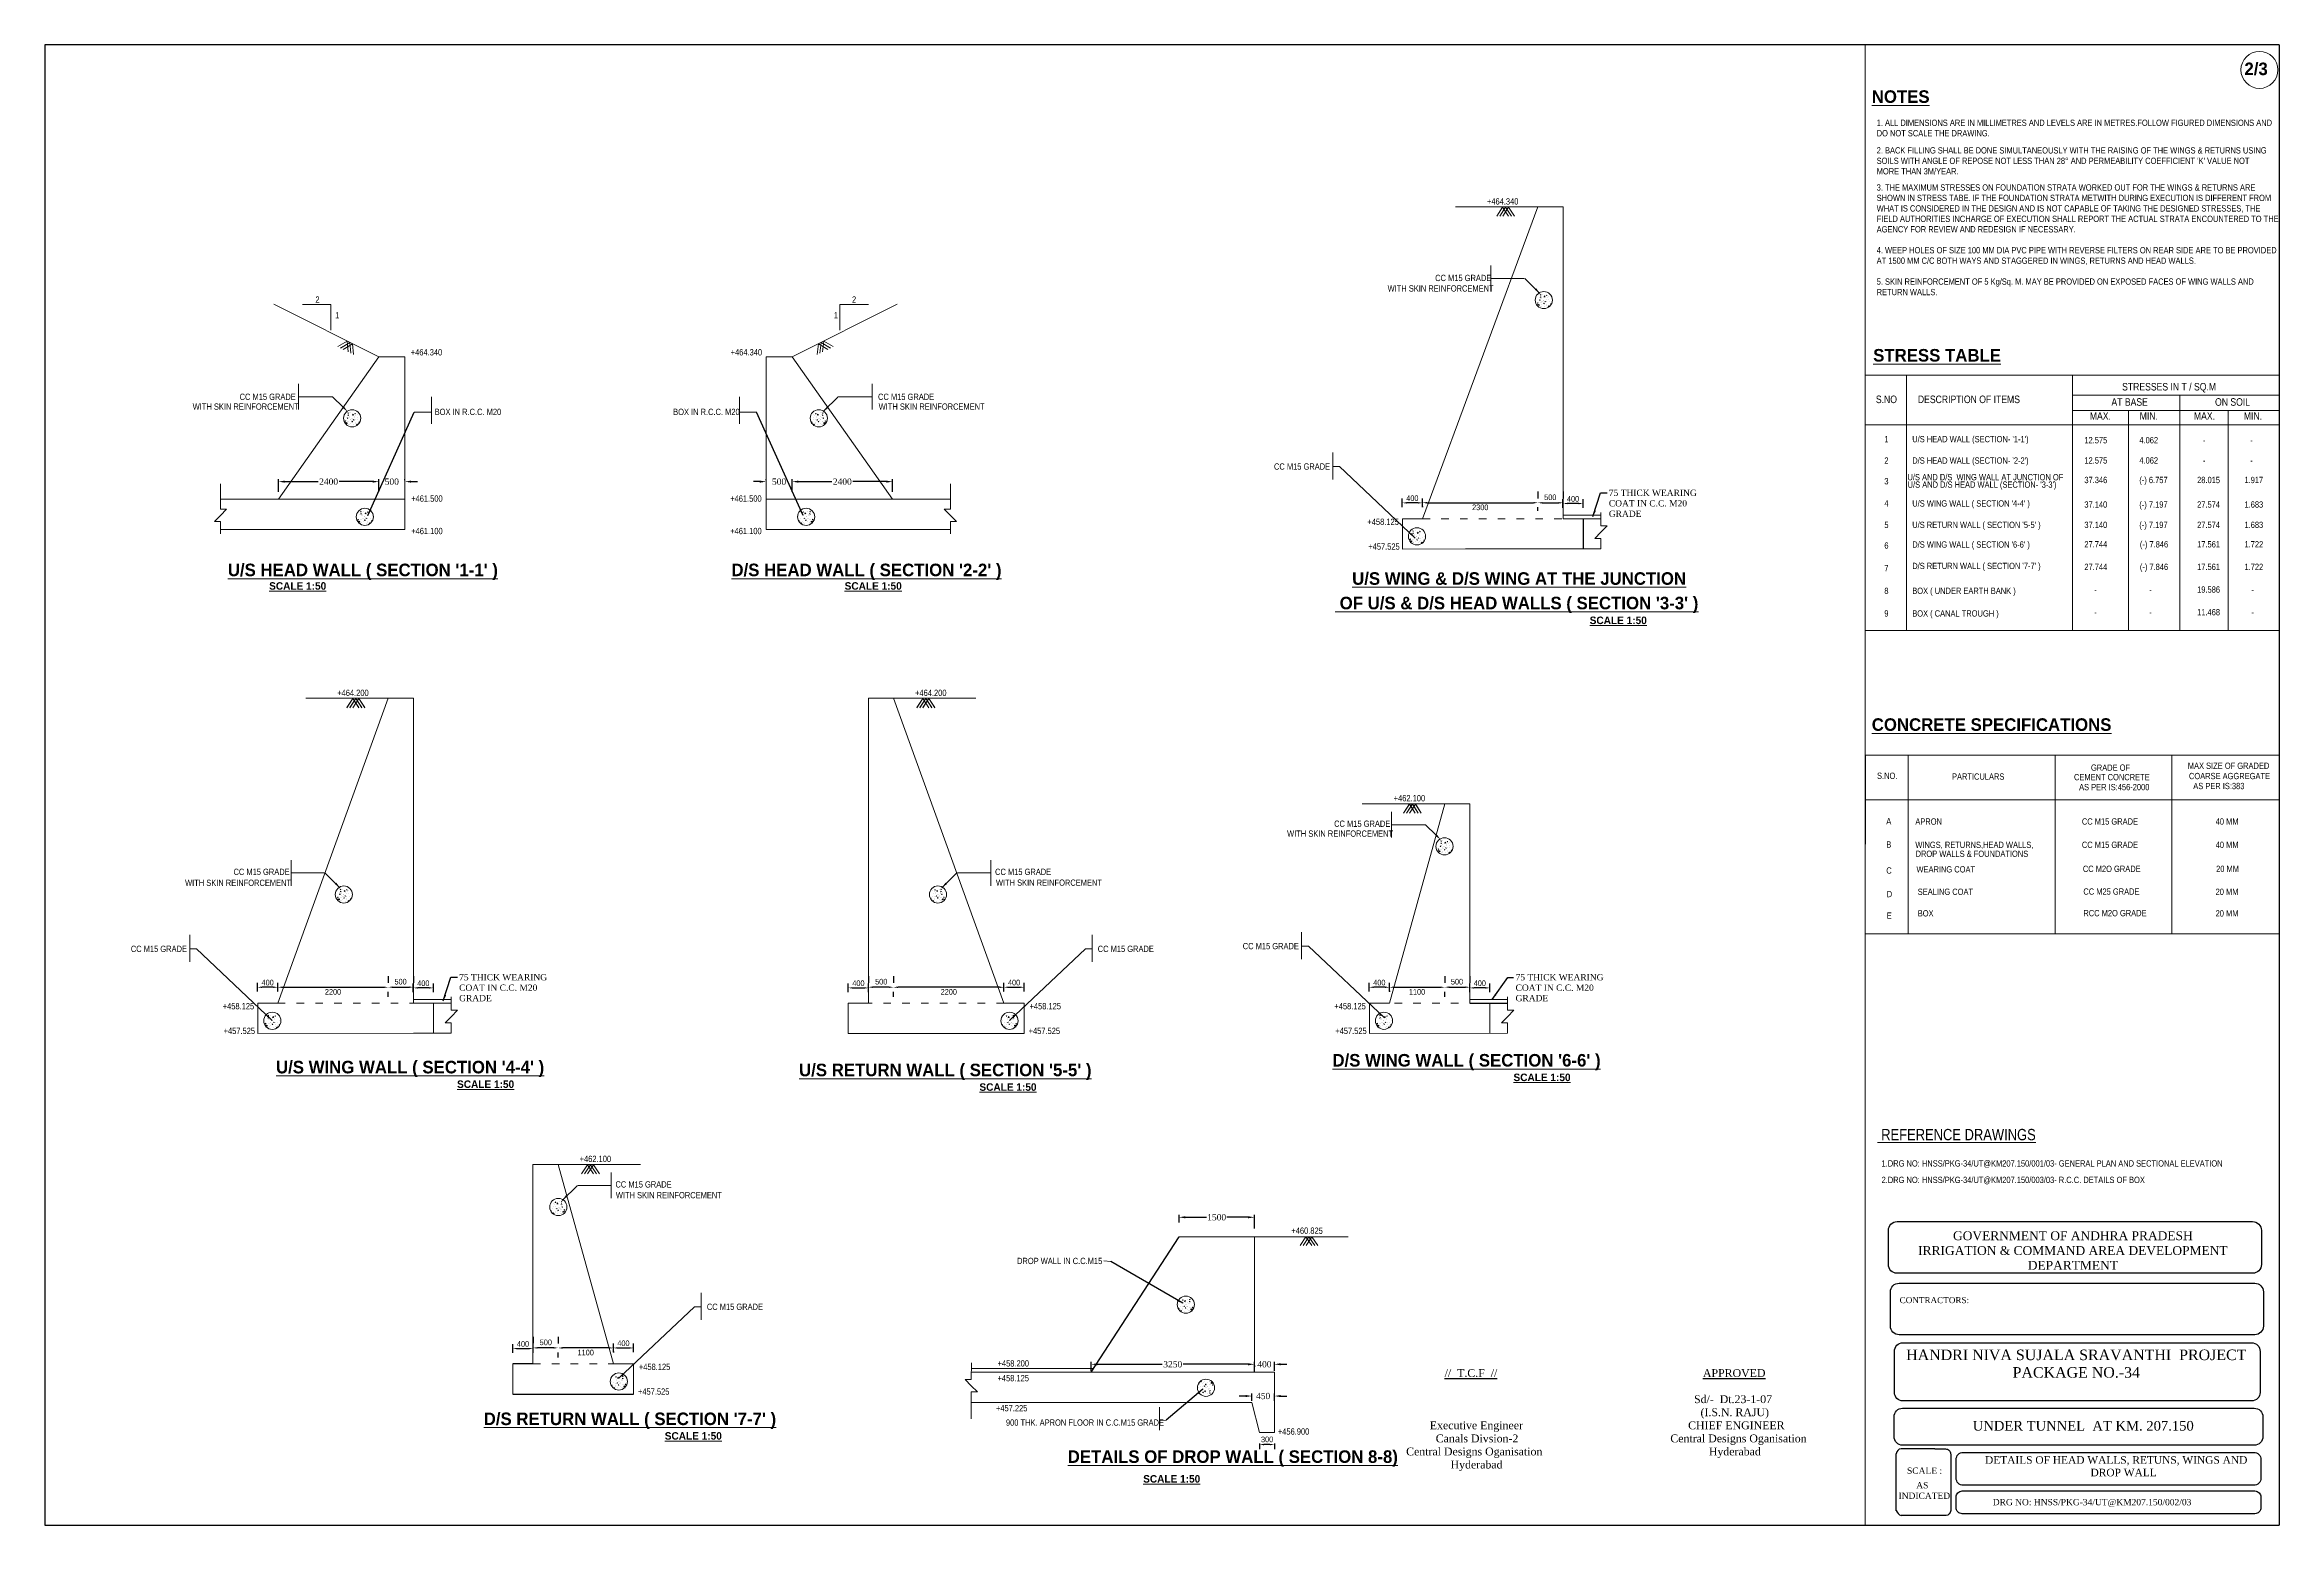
# Model space of a CAD drawing. Header units: millimetres. Extents: x 80 to 6436, y 46 to 1149.
# Drawn here: x 5546 to 6436, y 59 to 649 of the extents above; entities outside this region: 2.
import ezdxf

# ---------------------------------------------------------------- set-up
doc = ezdxf.new("R2010")
doc.units = ezdxf.units.MM
doc.linetypes.add('ACAD_ISO03W100', pattern=[30, 12, -18])
for name, color, linetype in [('MAIN', 7, 'Continuous'), ('SHEET', 3, 'Continuous'), ('STEEL', 5, 'Continuous'), ('TEXT_GENERAL', 4, 'Continuous'), ('TEXT_NAME', 5, 'Continuous')]:
    doc.layers.add(name, color=color, linetype=linetype)
doc.styles.add('ARIAL NARROW', font='ARIALN.TTF')
doc.styles.add('CITYBLUEPR', font='cityb___.ttf')
doc.styles.get("Standard").update_dxf_attribs({"font": 'times.ttf', "height": 2.5})
doc.styles.add('TNR_2.5', font='times.ttf', dxfattribs={"height": 2.5})
doc.dimstyles.new('ISO-25', dxfattribs={"dimtxt": 2.5, "dimasz": 2.5, "dimexe": 1.25, "dimexo": 0.625, "dimtad": 1, "dimlfac": 25, "dimtxsty": 'Standard', "dimcen": 2.5, "dimadec": 0, "dimazin": 0, "dimtfac": 1, "dimtmove": 0, "dimatfit": 3, "dimfxl": 1, "dimarcsym": 0})
doc.dimstyles.new('STANDARD$0', dxfattribs={"dimscale": 88.888889, "dimtxt": 0.02, "dimasz": 0.02, "dimexe": 0.1, "dimexo": 0.1, "dimgap": 0.09, "dimtad": 2, "dimtih": 1, "dimtoh": 1, "dimdec": 0, "dimzin": 1, "dimdsep": 46, "dimtxsty": 'Standard', "dimcen": 0.09, "dimadec": 0, "dimazin": 0, "dimtfac": 1, "dimtdec": 4, "dimtofl": 0, "dimtmove": 0, "dimatfit": 3, "dimfxl": 1, "dimtolj": 1, "dimtzin": 1, "dimarcsym": 0})
doc.dimstyles.new('STYLE_ESH', dxfattribs={"dimtxt": 2.5, "dimasz": 2.5, "dimexe": 1, "dimexo": 0.625, "dimtad": 0, "dimtih": 1, "dimtoh": 1, "dimdec": 0, "dimlfac": 100, "dimzin": 9, "dimdsep": 46, "dimtxsty": 'TNR_2.5', "dimcen": 2.5, "dimadec": 0, "dimazin": 2, "dimtfac": 1, "dimtdec": 0, "dimtofl": 0, "dimtmove": 2, "dimatfit": 3, "dimfxl": 1, "dimarcsym": 0})

msp = doc.modelspace()

# ---------------------------------------------------------------- texts
for s, height, p in [('UNDER TUNNEL  AT KM. 207.150', 3.85, (6313.991, 96.977)), ('INDICATED', 2.5, (6284.432, 69.779)), ('AS ', 2.5, (6291.503, 73.972)), ('DRG NO: HNSS/PKG-34/UT@KM207.150/002/03', 2.5, (6321.965, 67.24))]:
    msp.add_text(s, height=height).set_placement(p)
at = {"insert": (4393.832, 1148.991), "char_height": 2.5, "attachment_point": 1}
msp.add_mtext('\\A1;', dxfattribs=at)
at = {"char_height": 2.5, "width": 42.77778, "attachment_point": 1, "style": 'TNR_2.5'}
for insert in [(6169.045, 471.911), (5711.147, 278.901), (6131.902, 278.903)]:
    msp.add_mtext('75 THICK WEARING COAT IN C.C. M20 GRADE', dxfattribs=dict(at, insert=insert))
for s, insert, char_height, width, attachment_point in [('HANDRI NIVA SUJALA SRAVANTHI  PROJECT\\PPACKAGE NO.-34', (6355.233, 129.279), 4.2, 151.5, 2), ('                             {\\L//  T.C.F  //}\\P                       \\P\\P\\P                        Executive Engineer\\P                          Canals Divsion-2\\P                Central Designs Oganisation\\P                               Hyderabad', (6069.432, 121.487), 3.125, 212.5, 1), ('                           {\\LAPPROVED}\\P\\P                        Sd/-  Dt.23-1-07\\P^I^I     (I.S.N. RAJU)\\P                      CHIEF ENGINEER\\P                Central Designs Oganisation\\P                             Hyderabad', (6174.667, 121.487), 3.125, 212.5, 1), ('SCALE :', (6287.812, 82.275), 2.5, 25.272, 1)]:
    msp.add_mtext(s, dxfattribs=dict(insert=insert, char_height=char_height, width=width, attachment_point=attachment_point))
at = {"layer": 'MAIN', "color": 0, "lineweight": 9, "style": 'ARIAL NARROW'}
for s, height, p in [('S.NO', 3, (6275.411, 506.419)), ('DESCRIPTION OF ITEMS', 3, (6292.141, 506.419)), ('         AT BASE                            ON SOIL', 3, (6360.624, 505.361)), ('       STRESSES IN T / SQ.M', 3, (6366.783, 511.447)), ('MAX.            MIN.               MAX.            MIN.', 3, (6360.624, 499.804)), ('1', 2.5, (6278.787, 490.817)), ("U/S HEAD WALL (SECTION- '1-1')", 2.5, (6289.899, 490.817)), ('12.575', 2.5, (6358.451, 490.392)), ('4.062', 2.5, (6380.34, 490.392)), ('-', 2.5, (6405.681, 490.392)), ('-', 2.5, (6424.539, 490.392)), ('2', 2.5, (6278.787, 482.283)), ("D/S HEAD WALL (SECTION- '2-2')", 2.5, (6289.899, 482.283)), ('12.575', 2.5, (6358.451, 482.325)), ('4.062', 2.5, (6380.34, 482.325)), ('-', 2.5, (6405.681, 482.325)), ('-', 2.5, (6424.539, 482.325)), ('3', 2.5, (6278.787, 474.029)), ('U/S AND D/S  WING WALL AT JUNCTION OF', 2.5, (6287.988, 475.662)), ("U/S AND D/S HEAD WALL (SECTION- '3-3')", 2.5, (6288.073, 472.69)), ('37.346', 2.5, (6358.451, 474.539)), ('(-) 6.757', 2.5, (6380.34, 474.539)), ('28.015', 2.5, (6403.357, 474.539)), ('1.917', 2.5, (6422.215, 474.539)), ('4', 2.5, (6278.787, 465.185)), ("U/S WING WALL ( SECTION '4-4' )", 2.5, (6289.899, 465.185)), ('37.140', 2.5, (6358.451, 464.759)), ('(-) 7.197', 2.5, (6380.34, 464.759)), ('27.574', 2.5, (6403.357, 464.759)), ('1.683', 2.5, (6422.215, 464.759)), ('5', 2.5, (6278.787, 456.65)), ("U/S RETURN WALL ( SECTION '5-5' )", 2.5, (6289.899, 456.65)), ('37.140', 2.5, (6358.451, 456.665)), ('(-) 7.197', 2.5, (6380.34, 456.665)), ('27.574', 2.5, (6403.357, 456.665)), ('1.683', 2.5, (6422.215, 456.665)), ('6', 2.5, (6278.787, 448.397)), ("D/S WING WALL ( SECTION '6-6' )", 2.5, (6289.899, 448.815)), ('27.744', 2.5, (6358.451, 448.906)), ('(-) 7.846', 2.5, (6380.558, 448.906)), ('17.561', 2.5, (6403.357, 448.906)), ('1.722', 2.5, (6422.215, 448.906)), ('7', 2.5, (6278.787, 439.383)), ("D/S RETURN WALL ( SECTION '7-7' )", 2.5, (6289.899, 440.28)), ('27.744', 2.5, (6358.451, 439.927)), ('(-) 7.846', 2.5, (6380.558, 439.927)), ('17.561', 2.5, (6403.357, 439.927)), ('1.722', 2.5, (6422.215, 439.927)), ('8', 2.5, (6278.787, 430.37)), ('BOX ( UNDER EARTH BANK )', 2.5, (6289.899, 430.37)), ('-', 2.5, (6362.401, 430.879)), ('-', 2.5, (6384.291, 430.879)), ('19.586', 2.5, (6403.357, 430.879)), ('-', 2.5, (6425.004, 430.879)), ('9', 2.5, (6278.787, 421.356)), ('BOX ( CANAL TROUGH )', 2.5, (6289.899, 421.356)), ('-', 2.5, (6362.401, 421.865)), ('-', 2.5, (6384.291, 421.865)), ('11.468', 2.5, (6403.357, 421.865)), ('-', 2.5, (6425.004, 421.865))]:
    msp.add_text(s, height=height, dxfattribs=at).set_placement(p)
at = {"layer": 'MAIN', "color": 0, "lineweight": 5, "style": 'ARIAL NARROW'}
for s, height, p in [('%%U REFERENCE DRAWINGS', 4.5, (6276.091, 212.693)), ('1.DRG NO: HNSS/PKG-34/UT@KM207.150/001/03- GENERAL PLAN AND SECTIONAL ELEVATION', 2.5, (6277.676, 202.21)), ('2.DRG NO: HNSS/PKG-34/UT@KM207.150/003/03- R.C.C. DETAILS OF BOX', 2.5, (6277.676, 195.635))]:
    msp.add_text(s, height=height, dxfattribs=at).set_placement(p)
at = {"layer": 'SHEET', "color": 7}
for s, insert, char_height, width, attachment_point in [('GOVERNMENT OF ANDHRA PRADESH\\PIRRIGATION & COMMAND AREA DEVELOPMENT DEPARTMENT', (6353.867, 168.737), 3.53871, 136.01294, 5), ('CONTRACTORS:', (6284.871, 148.95), 2.40632, 35.82521, 4), ('\\pt108.285;DETAILS OF HEAD WALLS, RETUNS, WINGS AND                                              DROP WALL', (6318.875, 86.807), 3.007903, 114.35931, 1)]:
    msp.add_mtext(s, dxfattribs=dict(at, insert=insert, char_height=char_height, width=width, attachment_point=attachment_point))
at = {"layer": 'TEXT_GENERAL', "color": 0, "lineweight": 9}
for s, height, style, p in [('2/3', 5, 'CITYBLUEPR', (6422.199, 637.111)), ('%%UNOTES', 5, 'CITYBLUEPR', (6273.761, 626.056)), ('+464.340', 2.5, 'ARIAL NARROW', (6120.514, 585.537)), ('WITH SKIN REINFORCEMENT', 2.5, 'ARIAL NARROW', (6080.947, 550.867)), ('CC M15 GRADE', 2.5, 'ARIAL NARROW', (6099.892, 555.037)), ('2', 2.5, 'ARIAL NARROW', (5653.92, 546.462)), ('2', 2.5, 'ARIAL NARROW', (5867.636, 546.462)), ('1', 2.5, 'ARIAL NARROW', (5661.756, 540.18)), ('1', 2.5, 'ARIAL NARROW', (5860.405, 540.18)), ('+464.340', 2.5, 'ARIAL NARROW', (5691.899, 525.415)), ('+464.340', 2.5, 'ARIAL NARROW', (5819.291, 525.415)), ('%%USTRESS TABLE', 5, 'CITYBLUEPR', (6274.334, 522.975)), ('CC M15 GRADE', 2.5, 'ARIAL NARROW', (5623.733, 507.681)), ('CC M15 GRADE', 2.5, 'ARIAL NARROW', (5877.994, 507.681)), ('WITH SKIN REINFORCEMENT', 2.5, 'ARIAL NARROW', (5605.036, 503.773)), ('BOX IN R.C.C. M20 ', 2.5, 'ARIAL NARROW', (5701.414, 501.668)), ('BOX IN R.C.C. M20 ', 2.5, 'ARIAL NARROW', (5796.393, 501.668)), ('WITH SKIN REINFORCEMENT', 2.5, 'ARIAL NARROW', (5878.25, 503.773)), ('CC M15 GRADE', 2.5, 'ARIAL NARROW', (6035.698, 479.896)), ('+461.500', 2.5, 'ARIAL NARROW', (5692.07, 467.135)), ('+461.500', 2.5, 'ARIAL NARROW', (5819.119, 467.135)), ('+461.100', 2.5, 'ARIAL NARROW', (5692.07, 454.194)), ('+461.100', 2.5, 'ARIAL NARROW', (5819.119, 454.194)), ('+458.125', 2.5, 'ARIAL NARROW', (6072.898, 457.876)), ('+457.525', 2.5, 'ARIAL NARROW', (6073.25, 448.022)), ("%%UU/S HEAD WALL ( SECTION '1-1' )", 5, 'CITYBLUEPR', (5619.029, 437.445)), ("%%UD/S HEAD WALL ( SECTION '2-2' )", 5, 'CITYBLUEPR', (5819.604, 437.445)), ('%%UU/S WING & D/S WING AT THE JUNCTION', 5, 'CITYBLUEPR', (6066.821, 434.021)), ("%%U OF U/S & D/S HEAD WALLS ( SECTION '3-3' )", 5, 'CITYBLUEPR', (6059.996, 424.248)), ('+464.200', 2.5, 'ARIAL NARROW', (5662.602, 389.722)), ('+464.200', 2.5, 'ARIAL NARROW', (5892.75, 389.722)), ('%%UCONCRETE SPECIFICATIONS', 5, 'CITYBLUEPR', (6273.761, 375.822)), ('S.NO.', 2.5, 'ARIAL NARROW', (6275.883, 356.685)), ('PARTICULARS', 2.5, 'ARIAL NARROW', (6305.729, 356.347)), ('CEMENT CONCRETE', 2.5, 'ARIAL NARROW', (6354.321, 356.138)), ('GRADE OF ', 2.5, 'ARIAL NARROW', (6361.073, 359.907)), ('MAX SIZE OF GRADED ', 2.5, 'ARIAL NARROW', (6399.644, 360.669)), ('COARSE AGGREGATE ', 2.5, 'ARIAL NARROW', (6400.103, 356.568)), ('+462.100', 2.5, 'ARIAL NARROW', (6083.368, 347.728)), (' AS PER IS:456-2000', 2.5, 'ARIAL NARROW', (6355.524, 352.167)), (' AS PER IS:383', 2.5, 'ARIAL NARROW', (6400.99, 352.593)), ('CC M15 GRADE', 2.5, 'ARIAL NARROW', (6059.645, 337.573)), ('A', 2.5, 'ARIAL NARROW', (6279.553, 338.567)), ('APRON', 2.5, 'ARIAL NARROW', (6291.131, 338.432)), ('CC M15 GRADE ', 2.5, 'ARIAL NARROW', (6357.456, 338.458)), ('40 MM', 2.5, 'ARIAL NARROW', (6410.75, 338.458)), ('WITH SKIN REINFORCEMENT', 2.5, 'ARIAL NARROW', (6040.916, 333.623)), ('B', 2.5, 'ARIAL NARROW', (6279.553, 329.277)), ('WINGS, RETURNS,HEAD WALLS, ', 2.5, 'ARIAL NARROW', (6291.131, 329.143)), ('CC M15 GRADE ', 2.5, 'ARIAL NARROW', (6357.456, 329.169)), ('40 MM', 2.5, 'ARIAL NARROW', (6410.75, 329.169)), ('CC M15 GRADE', 2.5, 'ARIAL NARROW', (5621.29, 318.392)), ('CC M15 GRADE', 2.5, 'ARIAL NARROW', (5924.6, 318.392)), ('C', 2.5, 'ARIAL NARROW', (6279.574, 318.923)), ('DROP WALLS & FOUNDATIONS', 2.5, 'ARIAL NARROW', (6291.225, 325.588)), ('WEARING COAT ', 2.5, 'ARIAL NARROW', (6291.571, 319.394)), ('CC M2O GRADE ', 2.5, 'ARIAL NARROW', (6357.843, 319.592)), ('20 MM', 2.5, 'ARIAL NARROW', (6410.924, 319.592)), ('WITH SKIN REINFORCEMENT', 2.5, 'ARIAL NARROW', (5601.999, 314.015)), ('WITH SKIN REINFORCEMENT', 2.5, 'ARIAL NARROW', (5924.952, 314.081)), ('D', 2.5, 'ARIAL NARROW', (6279.728, 309.539)), ('SEALING COAT  ', 2.5, 'ARIAL NARROW', (6292.097, 310.453)), ('CC M25 GRADE ', 2.5, 'ARIAL NARROW', (6358.056, 310.531)), ('20 MM', 2.5, 'ARIAL NARROW', (6410.711, 310.446)), ('E', 2.5, 'ARIAL NARROW', (6279.728, 300.948)), ('BOX', 2.5, 'ARIAL NARROW', (6292.097, 301.863)), ('RCC M2O GRADE ', 2.5, 'ARIAL NARROW', (6358.056, 301.941)), ('20 MM', 2.5, 'ARIAL NARROW', (6410.711, 301.855)), ('CC M15 GRADE', 2.5, 'ARIAL NARROW', (5580.396, 287.7)), ('CC M15 GRADE', 2.5, 'ARIAL NARROW', (5965.494, 287.7)), ('CC M15 GRADE', 2.5, 'ARIAL NARROW', (6023.248, 288.808)), ('+458.125', 2.5, 'ARIAL NARROW', (5617, 264.864)), ('+458.125', 2.5, 'ARIAL NARROW', (5938.331, 264.864)), ('+458.125', 2.5, 'ARIAL NARROW', (6059.754, 264.867)), ('+457.525', 2.5, 'ARIAL NARROW', (5617.352, 255.01)), ('+457.525', 2.5, 'ARIAL NARROW', (5937.978, 255.01)), ('+457.525', 2.5, 'ARIAL NARROW', (6060.107, 255.013)), ("%%UU/S WING WALL ( SECTION '4-4' )", 5, 'CITYBLUEPR', (5638.217, 239.333)), ("%%UU/S RETURN WALL ( SECTION '5-5' )", 5, 'CITYBLUEPR', (5846.539, 238.191)), ("%%UD/S WING WALL ( SECTION '6-6' )", 5, 'CITYBLUEPR', (6058.971, 242.057)), ('+462.100', 2.5, 'ARIAL NARROW', (5759.157, 203.999)), ('CC M15 GRADE', 2.5, 'ARIAL NARROW', (5773.417, 193.844)), ('WITH SKIN REINFORCEMENT', 2.5, 'ARIAL NARROW', (5773.571, 189.57)), ('+460.825', 2.5, 'ARIAL NARROW', (6042.627, 175.4)), ('DROP WALL IN C.C.M15', 2.5, 'ARIAL NARROW', (5933.348, 163.338)), ('CC M15 GRADE', 2.5, 'ARIAL NARROW', (5809.814, 145.078)), ('+458.200', 2.5, 'ARIAL NARROW', (5925.598, 122.533)), ('+458.125', 2.5, 'ARIAL NARROW', (5782.748, 121.138)), ('+458.125', 2.5, 'ARIAL NARROW', (5925.576, 116.65)), ('+457.525', 2.5, 'ARIAL NARROW', (5782.396, 111.284)), ('+457.225', 2.5, 'ARIAL NARROW', (5924.956, 104.666)), ("%%UD/S RETURN WALL ( SECTION '7-7' )", 5, 'CITYBLUEPR', (5720.939, 99.185)), ('900 THK. APRON FLOOR IN C.C.M15 GRADE', 2.5, 'ARIAL NARROW', (5928.948, 98.941)), ('+456.900', 2.5, 'ARIAL NARROW', (6037.234, 95.379)), ('%%UDETAILS OF DROP WALL ( SECTION 8-8)', 5, 'CITYBLUEPR', (5953.539, 84.125))]:
    msp.add_text(s, height=height, dxfattribs=dict(at, style=style)).set_placement(p)
for s, insert, char_height, width, attachment_point, style in [('1. ALL DIMENSIONS ARE IN MILLIMETRES AND LEVELS ARE IN METRES.FOLLOW FIGURED DIMENSIONS AND \\PDO NOT SCALE THE DRAWING.', (6275.733, 619.374), 2.5, 200, 1, 'ARIAL NARROW'), ("2. BACK FILLING SHALL BE DONE SIMULTANEOUSLY WITH THE RAISING OF THE WINGS & RETURNS USING SOILS WITH ANGLE OF REPOSE NOT LESS THAN 28° AND PERMEABILITY COEFFICIENT 'K' VALUE NOT MORE THAN 3M/YEAR.", (6275.733, 608.38), 2.5, 150, 1, 'ARIAL NARROW'), ('3. THE MAXIMUM STRESSES ON FOUNDATION STRATA WORKED OUT FOR THE WINGS & RETURNS ARE SHOWN IN STRESS TABE. IF THE FOUNDATION STRATA METWITH DURING EXECUTION IS DIFFERENT FROM WHAT IS CONSIDERED IN THE DESIGN AND IS NOT CAPABLE OF TAKING THE DESIGNED STRESSES, THE FIELD AUTHORITIES INCHARGE OF EXECUTION SHALL REPORT THE ACTUAL STRATA ENCOUNTERED TO THE AGENCY FOR REVIEW AND REDESIGN IF NECESSARY.\\P\\P4. WEEP HOLES OF SIZE 100 MM DIA PVC PIPE WITH REVERSE FILTERS ON REAR SIDE ARE TO BE PROVIDED AT 1500 MM C/C BOTH WAYS AND STAGGERED IN WINGS, RETURNS AND HEAD WALLS.\\P\\P5. SKIN REINFORCEMENT OF 5 Kg/Sq. M. MAY BE PROVIDED ON EXPOSED FACES OF WING WALLS AND        RETURN WALLS.', (6275.733, 593.595), 2.5, 155, 1, 'ARIAL NARROW'), ('{\\LSCALE 1:50}', (5658.227, 435.055), 3, 25.272, 3, 'CITYBLUEPR'), ('{\\LSCALE 1:50}', (5864.69, 435.055), 3, 25.272, 1, 'CITYBLUEPR'), ('{\\LSCALE 1:50}', (6161.433, 421.354), 3, 25.272, 1, 'CITYBLUEPR'), ('{\\LSCALE 1:50}', (5710.322, 236.523), 3, 25.272, 1, 'CITYBLUEPR'), ('{\\LSCALE 1:50}', (5941.114, 235.382), 3, 25.272, 3, 'CITYBLUEPR'), ('{\\LSCALE 1:50}', (6131.076, 239.247), 3, 25.272, 1, 'CITYBLUEPR'), ('{\\LSCALE 1:50}', (5793.043, 96.375), 3, 25.272, 1, 'CITYBLUEPR')]:
    msp.add_mtext(s, dxfattribs=dict(at, insert=insert, char_height=char_height, width=width, attachment_point=attachment_point, style=style))
at = {"layer": 'TEXT_NAME', "color": 0, "lineweight": 9, "insert": (6006.329, 79.261), "char_height": 3, "width": 25.272, "attachment_point": 3, "style": 'CITYBLUEPR'}
msp.add_mtext('{\\LSCALE 1:50}', dxfattribs=at)

# ---------------------------------------------------------------- blocks, each defined once
blk = doc.blocks.new('*D102')
at = {"layer": 'Defpoints', "color": 0, "transparency": 16777216}
for p in [(6029.9, 96.23), (6029.9, 91.42), (6035.87, 96.23)]:
    blk.add_point(p, dxfattribs=at)
at = {"layer": 'TEXT_GENERAL', "color": 0, "lineweight": -2, "transparency": 16777216}
for p, q in [((6029.9, 91.79), (6029.9, 89.65)), ((6034.09, 91.42), (6031.68, 91.42)), ((6035.87, 91.79), (6035.87, 89.65))]:
    blk.add_line(p, q, dxfattribs=at)
at = {"layer": 'TEXT_GENERAL', "color": 0, "transparency": 16777216}
for points in [[(6031.68, 91.72), (6031.68, 91.13), (6029.9, 91.42)], [(6034.09, 91.72), (6034.09, 91.13), (6035.87, 91.42)]]:
    blk.add_solid(points, dxfattribs=at)
at = {"layer": 'TEXT_GENERAL', "color": 0, "lineweight": 9, "transparency": 16777216, "insert": (6032.95, 93.48), "char_height": 2.222, "attachment_point": 5, "style": 'ARIAL NARROW'}
blk.add_mtext('\\A1;300', dxfattribs=at)
blk = doc.blocks.new('*D103')
at = {"color": 0, "lineweight": -2, "transparency": 16777216}
for p, q in [((5639.17, 471.1), (5639.17, 476.12)), ((5641.67, 475.12), (5654.96, 475.12)), ((5676.67, 475.12), (5663.38, 475.12)), ((5679.17, 471.1), (5679.17, 476.12))]:
    blk.add_line(p, q, dxfattribs=at)
at = {"color": 0, "transparency": 16777216}
for points in [[(5641.67, 475.54), (5641.67, 474.71), (5639.17, 475.12)], [(5676.67, 475.54), (5676.67, 474.71), (5679.17, 475.12)]]:
    blk.add_solid(points, dxfattribs=at)
at = {"layer": 'Defpoints', "color": 0, "transparency": 16777216}
for p in [(5679.17, 475.12), (5639.17, 470.48), (5679.17, 470.48)]:
    blk.add_point(p, dxfattribs=at)
at = {"color": 0, "transparency": 16777216, "insert": (5659.17, 475.12), "char_height": 2.5, "attachment_point": 5, "style": 'TNR_2.5'}
blk.add_mtext('2400', dxfattribs=at)
blk = doc.blocks.new('*D104')
at = {"color": 0, "lineweight": -2, "transparency": 16777216}
for p, q in [((5676.67, 475.12), (5674.17, 475.12)), ((5679.17, 471.1), (5679.17, 476.12)), ((5689.51, 475.75), (5689.51, 476.12)), ((5692.01, 475.12), (5694.51, 475.12))]:
    blk.add_line(p, q, dxfattribs=at)
at = {"color": 0, "transparency": 16777216}
for points in [[(5676.67, 475.54), (5676.67, 474.71), (5679.17, 475.12)], [(5692.01, 475.54), (5692.01, 474.71), (5689.51, 475.12)]]:
    blk.add_solid(points, dxfattribs=at)
at = {"layer": 'Defpoints', "color": 0, "transparency": 16777216}
for p in [(5689.51, 475.12), (5689.51, 475.12), (5679.17, 470.48)]:
    blk.add_point(p, dxfattribs=at)
at = {"color": 0, "transparency": 16777216, "insert": (5684.34, 475.12), "char_height": 2.5, "attachment_point": 5, "style": 'TNR_2.5'}
blk.add_mtext('500', dxfattribs=at)
blk = doc.blocks.new('*D105')
at = {"color": 0, "lineweight": -2, "transparency": 16777216}
for p, q in [((5843.75, 471.1), (5843.75, 476.12)), ((5846.25, 475.12), (5859.54, 475.12)), ((5881.26, 475.12), (5867.97, 475.12)), ((5883.76, 471.1), (5883.76, 476.12))]:
    blk.add_line(p, q, dxfattribs=at)
at = {"color": 0, "transparency": 16777216}
for points in [[(5846.25, 475.54), (5846.25, 474.71), (5843.75, 475.12)], [(5881.26, 475.54), (5881.26, 474.71), (5883.76, 475.12)]]:
    blk.add_solid(points, dxfattribs=at)
at = {"layer": 'Defpoints', "color": 0, "transparency": 16777216}
for p in [(5843.75, 475.12), (5843.75, 470.48), (5883.76, 470.48)]:
    blk.add_point(p, dxfattribs=at)
at = {"color": 0, "transparency": 16777216, "insert": (5863.76, 475.12), "char_height": 2.5, "attachment_point": 5, "style": 'TNR_2.5'}
blk.add_mtext('2400', dxfattribs=at)
blk = doc.blocks.new('*D106')
at = {"color": 0, "lineweight": -2, "transparency": 16777216}
for p, q in [((5830.9, 475.12), (5828.4, 475.12)), ((5833.4, 475.75), (5833.4, 476.12)), ((5843.75, 471.1), (5843.75, 476.12)), ((5846.25, 475.12), (5848.75, 475.12))]:
    blk.add_line(p, q, dxfattribs=at)
at = {"color": 0, "transparency": 16777216}
for points in [[(5830.9, 475.54), (5830.9, 474.71), (5833.4, 475.12)], [(5846.25, 475.54), (5846.25, 474.71), (5843.75, 475.12)]]:
    blk.add_solid(points, dxfattribs=at)
at = {"layer": 'Defpoints', "color": 0, "transparency": 16777216}
for p in [(5833.4, 475.12), (5833.4, 475.12), (5843.75, 470.48)]:
    blk.add_point(p, dxfattribs=at)
at = {"color": 0, "transparency": 16777216, "insert": (5838.58, 475.12), "char_height": 2.5, "attachment_point": 5, "style": 'TNR_2.5'}
blk.add_mtext('500', dxfattribs=at)
blk = doc.blocks.new('*D114')
at = {"layer": 'Defpoints', "color": 0, "transparency": 16777216}
for p in [(6094.83, 469.62), (6140.83, 467.89), (6140.83, 466.72)]:
    blk.add_point(p, dxfattribs=at)
at = {"layer": 'TEXT_GENERAL', "color": 0, "lineweight": -2, "transparency": 16777216}
for p, q in [((6094.83, 465.18), (6094.83, 464.94)), ((6096.6, 466.72), (6139.05, 466.72)), ((6140.83, 463.45), (6140.83, 464.94))]:
    blk.add_line(p, q, dxfattribs=at)
at = {"layer": 'TEXT_GENERAL', "color": 0, "transparency": 16777216}
for points in [[(6096.6, 467.02), (6096.6, 466.42), (6094.83, 466.72)], [(6139.05, 467.02), (6139.05, 466.42), (6140.83, 466.72)]]:
    blk.add_solid(points, dxfattribs=at)
at = {"layer": 'TEXT_GENERAL', "color": 0, "lineweight": 9, "transparency": 16777216, "insert": (6117.83, 464.87), "char_height": 2.222, "attachment_point": 5, "style": 'ARIAL NARROW'}
blk.add_mtext('\\A1;2300', dxfattribs=at)
blk = doc.blocks.new('*D111')
at = {"layer": 'Defpoints', "color": 0, "transparency": 16777216}
for p in [(6086.78, 466.66), (6086.78, 460.56), (6094.83, 460.56)]:
    blk.add_point(p, dxfattribs=at)
at = {"layer": 'TEXT_GENERAL', "color": 0, "lineweight": -2, "transparency": 16777216}
for p, q in [((6086.78, 465), (6086.78, 468.44)), ((6093.05, 466.66), (6088.56, 466.66)), ((6094.83, 465), (6094.83, 468.44))]:
    blk.add_line(p, q, dxfattribs=at)
at = {"layer": 'TEXT_GENERAL', "color": 0, "transparency": 16777216}
for points in [[(6088.56, 466.96), (6088.56, 466.37), (6086.78, 466.66)], [(6093.05, 466.96), (6093.05, 466.37), (6094.83, 466.66)]]:
    blk.add_solid(points, dxfattribs=at)
at = {"layer": 'TEXT_GENERAL', "color": 0, "lineweight": 9, "transparency": 16777216, "insert": (6090.8, 468.51), "char_height": 2.222, "attachment_point": 5, "style": 'ARIAL NARROW'}
blk.add_mtext('\\A1;400', dxfattribs=at)
blk = doc.blocks.new('*D110')
at = {"layer": 'Defpoints', "color": 0, "transparency": 16777216}
for p in [(5682.93, 273.68), (5692.93, 273.68), (5692.93, 273.68)]:
    blk.add_point(p, dxfattribs=at)
at = {"layer": 'TEXT_GENERAL', "color": 0, "lineweight": -2, "transparency": 16777216}
for p, q in [((5682.93, 278.12), (5682.93, 275.46)), ((5692.93, 278.12), (5692.93, 275.46)), ((5684.71, 273.68), (5691.15, 273.68))]:
    blk.add_line(p, q, dxfattribs=at)
at = {"layer": 'TEXT_GENERAL', "color": 0, "transparency": 16777216}
for points in [[(5684.71, 273.98), (5684.71, 273.38), (5682.93, 273.68)], [(5691.15, 273.98), (5691.15, 273.38), (5692.93, 273.68)]]:
    blk.add_solid(points, dxfattribs=at)
at = {"layer": 'TEXT_GENERAL', "color": 0, "lineweight": 9, "transparency": 16777216, "insert": (5687.83, 275.86), "char_height": 2.222, "attachment_point": 5, "style": 'ARIAL NARROW'}
blk.add_mtext('\\A1;500', dxfattribs=at)
blk = doc.blocks.new('*D112')
at = {"layer": 'Defpoints', "color": 0, "transparency": 16777216}
for p in [(6150.78, 466.41), (6150.78, 460.3), (6158.83, 460.3)]:
    blk.add_point(p, dxfattribs=at)
at = {"layer": 'TEXT_GENERAL', "color": 0, "lineweight": -2, "transparency": 16777216}
for p, q in [((6150.78, 464.74), (6150.78, 468.18)), ((6157.05, 466.41), (6152.56, 466.41)), ((6158.83, 464.74), (6158.83, 468.18))]:
    blk.add_line(p, q, dxfattribs=at)
at = {"layer": 'TEXT_GENERAL', "color": 0, "transparency": 16777216}
for points in [[(6152.56, 466.7), (6152.56, 466.11), (6150.78, 466.41)], [(6157.05, 466.7), (6157.05, 466.11), (6158.83, 466.41)]]:
    blk.add_solid(points, dxfattribs=at)
at = {"layer": 'TEXT_GENERAL', "color": 0, "lineweight": 9, "transparency": 16777216, "insert": (6154.8, 468.25), "char_height": 2.222, "attachment_point": 5, "style": 'ARIAL NARROW'}
blk.add_mtext('\\A1;400', dxfattribs=at)
blk = doc.blocks.new('*D113')
at = {"layer": 'Defpoints', "color": 0, "transparency": 16777216}
for p in [(6140.83, 466.69), (6150.83, 466.69), (6150.83, 466.69)]:
    blk.add_point(p, dxfattribs=at)
at = {"layer": 'TEXT_GENERAL', "color": 0, "lineweight": -2, "transparency": 16777216}
for p, q in [((6140.83, 471.14), (6140.83, 468.47)), ((6142.6, 466.69), (6149.05, 466.69)), ((6150.83, 471.14), (6150.83, 468.47))]:
    blk.add_line(p, q, dxfattribs=at)
at = {"layer": 'TEXT_GENERAL', "color": 0, "transparency": 16777216}
for points in [[(6142.6, 466.99), (6142.6, 466.39), (6140.83, 466.69)], [(6149.05, 466.99), (6149.05, 466.39), (6150.83, 466.69)]]:
    blk.add_solid(points, dxfattribs=at)
at = {"layer": 'TEXT_GENERAL', "color": 0, "lineweight": 9, "transparency": 16777216, "insert": (6145.73, 468.87), "char_height": 2.222, "attachment_point": 5, "style": 'ARIAL NARROW'}
blk.add_mtext('\\A1;500', dxfattribs=at)
blk = doc.blocks.new('*D107')
at = {"layer": 'Defpoints', "color": 0, "transparency": 16777216}
for p in [(5638.93, 276.33), (5682.91, 274.3), (5682.91, 273.65)]:
    blk.add_point(p, dxfattribs=at)
at = {"layer": 'TEXT_GENERAL', "color": 0, "lineweight": -2, "transparency": 16777216}
for p, q in [((5638.93, 271.88), (5638.93, 271.87)), ((5640.71, 273.65), (5681.14, 273.65)), ((5682.91, 269.86), (5682.91, 271.87))]:
    blk.add_line(p, q, dxfattribs=at)
at = {"layer": 'TEXT_GENERAL', "color": 0, "transparency": 16777216}
for points in [[(5640.71, 273.95), (5640.71, 273.35), (5638.93, 273.65)], [(5681.14, 273.95), (5681.14, 273.35), (5682.91, 273.65)]]:
    blk.add_solid(points, dxfattribs=at)
at = {"layer": 'TEXT_GENERAL', "color": 0, "lineweight": 9, "transparency": 16777216, "insert": (5660.92, 271.8), "char_height": 2.222, "attachment_point": 5, "style": 'ARIAL NARROW'}
blk.add_mtext('\\A1;2200', dxfattribs=at)
blk = doc.blocks.new('*D108')
at = {"layer": 'Defpoints', "color": 0, "transparency": 16777216}
for p in [(5630.88, 273.65), (5630.88, 267.54), (5638.93, 267.54)]:
    blk.add_point(p, dxfattribs=at)
at = {"layer": 'TEXT_GENERAL', "color": 0, "lineweight": -2, "transparency": 16777216}
for p, q in [((5630.88, 271.99), (5630.88, 275.43)), ((5637.15, 273.65), (5632.66, 273.65)), ((5638.93, 271.99), (5638.93, 275.43))]:
    blk.add_line(p, q, dxfattribs=at)
at = {"layer": 'TEXT_GENERAL', "color": 0, "transparency": 16777216}
for points in [[(5632.66, 273.95), (5632.66, 273.35), (5630.88, 273.65)], [(5637.15, 273.95), (5637.15, 273.35), (5638.93, 273.65)]]:
    blk.add_solid(points, dxfattribs=at)
at = {"layer": 'TEXT_GENERAL', "color": 0, "lineweight": 9, "transparency": 16777216, "insert": (5634.9, 275.5), "char_height": 2.222, "attachment_point": 5, "style": 'ARIAL NARROW'}
blk.add_mtext('\\A1;400', dxfattribs=at)
blk = doc.blocks.new('*D109')
at = {"layer": 'Defpoints', "color": 0, "transparency": 16777216}
for p in [(5692.88, 273.4), (5692.88, 267.29), (5700.93, 267.29)]:
    blk.add_point(p, dxfattribs=at)
at = {"layer": 'TEXT_GENERAL', "color": 0, "lineweight": -2, "transparency": 16777216}
for p, q in [((5692.88, 271.73), (5692.88, 275.17)), ((5699.15, 273.4), (5694.66, 273.4)), ((5700.93, 271.73), (5700.93, 275.17))]:
    blk.add_line(p, q, dxfattribs=at)
at = {"layer": 'TEXT_GENERAL', "color": 0, "transparency": 16777216}
for points in [[(5694.66, 273.69), (5694.66, 273.1), (5692.88, 273.4)], [(5699.15, 273.69), (5699.15, 273.1), (5700.93, 273.4)]]:
    blk.add_solid(points, dxfattribs=at)
at = {"layer": 'TEXT_GENERAL', "color": 0, "lineweight": 9, "transparency": 16777216, "insert": (5696.9, 275.24), "char_height": 2.222, "attachment_point": 5, "style": 'ARIAL NARROW'}
blk.add_mtext('\\A1;400', dxfattribs=at)
blk = doc.blocks.new('*D115')
at = {"layer": 'Defpoints', "color": 0, "transparency": 16777216}
for p in [(6081.68, 276.74), (6103.68, 274.31), (6103.68, 273.65)]:
    blk.add_point(p, dxfattribs=at)
at = {"layer": 'TEXT_GENERAL', "color": 0, "lineweight": -2, "transparency": 16777216}
for p, q in [((6081.68, 272.29), (6081.68, 271.88)), ((6083.46, 273.65), (6101.91, 273.65)), ((6103.68, 269.86), (6103.68, 271.88))]:
    blk.add_line(p, q, dxfattribs=at)
at = {"layer": 'TEXT_GENERAL', "color": 0, "transparency": 16777216}
for points in [[(6083.46, 273.95), (6083.46, 273.36), (6081.68, 273.65)], [(6101.91, 273.95), (6101.91, 273.36), (6103.68, 273.65)]]:
    blk.add_solid(points, dxfattribs=at)
at = {"layer": 'TEXT_GENERAL', "color": 0, "lineweight": 9, "transparency": 16777216, "insert": (6092.68, 271.81), "char_height": 2.222, "attachment_point": 5, "style": 'ARIAL NARROW'}
blk.add_mtext('\\A1;1100', dxfattribs=at)
blk = doc.blocks.new('*D116')
at = {"layer": 'Defpoints', "color": 0, "transparency": 16777216}
for p in [(6073.63, 273.65), (6073.63, 267.55), (6081.68, 267.55)]:
    blk.add_point(p, dxfattribs=at)
at = {"layer": 'TEXT_GENERAL', "color": 0, "lineweight": -2, "transparency": 16777216}
for p, q in [((6073.63, 271.99), (6073.63, 275.43)), ((6079.91, 273.65), (6075.41, 273.65)), ((6081.68, 271.99), (6081.68, 275.43))]:
    blk.add_line(p, q, dxfattribs=at)
at = {"layer": 'TEXT_GENERAL', "color": 0, "transparency": 16777216}
for points in [[(6075.41, 273.95), (6075.41, 273.36), (6073.63, 273.65)], [(6079.91, 273.95), (6079.91, 273.36), (6081.68, 273.65)]]:
    blk.add_solid(points, dxfattribs=at)
at = {"layer": 'TEXT_GENERAL', "color": 0, "lineweight": 9, "transparency": 16777216, "insert": (6077.66, 275.5), "char_height": 2.222, "attachment_point": 5, "style": 'ARIAL NARROW'}
blk.add_mtext('\\A1;400', dxfattribs=at)
blk = doc.blocks.new('*D117')
at = {"layer": 'Defpoints', "color": 0, "transparency": 16777216}
for p in [(6113.63, 273.4), (6113.63, 267.29), (6121.68, 267.29)]:
    blk.add_point(p, dxfattribs=at)
at = {"layer": 'TEXT_GENERAL', "color": 0, "lineweight": -2, "transparency": 16777216}
for p, q in [((6113.63, 271.74), (6113.63, 275.18)), ((6119.91, 273.4), (6115.41, 273.4)), ((6121.68, 271.74), (6121.68, 275.18))]:
    blk.add_line(p, q, dxfattribs=at)
at = {"layer": 'TEXT_GENERAL', "color": 0, "transparency": 16777216}
for points in [[(6115.41, 273.69), (6115.41, 273.1), (6113.63, 273.4)], [(6119.91, 273.69), (6119.91, 273.1), (6121.68, 273.4)]]:
    blk.add_solid(points, dxfattribs=at)
at = {"layer": 'TEXT_GENERAL', "color": 0, "lineweight": 9, "transparency": 16777216, "insert": (6117.66, 275.24), "char_height": 2.222, "attachment_point": 5, "style": 'ARIAL NARROW'}
blk.add_mtext('\\A1;400', dxfattribs=at)
blk = doc.blocks.new('*D118')
at = {"layer": 'Defpoints', "color": 0, "transparency": 16777216}
for p in [(6103.68, 273.68), (6113.68, 273.68), (6113.68, 273.68)]:
    blk.add_point(p, dxfattribs=at)
at = {"layer": 'TEXT_GENERAL', "color": 0, "lineweight": -2, "transparency": 16777216}
for p, q in [((6103.68, 278.13), (6103.68, 275.46)), ((6113.68, 278.13), (6113.68, 275.46)), ((6105.46, 273.68), (6111.91, 273.68))]:
    blk.add_line(p, q, dxfattribs=at)
at = {"layer": 'TEXT_GENERAL', "color": 0, "transparency": 16777216}
for points in [[(6105.46, 273.98), (6105.46, 273.39), (6103.68, 273.68)], [(6111.91, 273.98), (6111.91, 273.39), (6113.68, 273.68)]]:
    blk.add_solid(points, dxfattribs=at)
at = {"layer": 'TEXT_GENERAL', "color": 0, "lineweight": 9, "transparency": 16777216, "insert": (6108.59, 275.86), "char_height": 2.222, "attachment_point": 5, "style": 'ARIAL NARROW'}
blk.add_mtext('\\A1;500', dxfattribs=at)
blk = doc.blocks.new('*D138')
at = {"color": 0, "lineweight": -2, "transparency": 16777216}
for p, q in [((6024.37, 110.76), (6021.87, 110.76)), ((6026.87, 108.85), (6026.87, 111.76)), ((6035.87, 108.85), (6035.87, 111.76)), ((6038.37, 110.76), (6040.87, 110.76))]:
    blk.add_line(p, q, dxfattribs=at)
at = {"color": 0, "transparency": 16777216}
for points in [[(6024.37, 111.18), (6024.37, 110.34), (6026.87, 110.76)], [(6038.37, 111.18), (6038.37, 110.34), (6035.87, 110.76)]]:
    blk.add_solid(points, dxfattribs=at)
at = {"layer": 'Defpoints', "color": 0, "transparency": 16777216}
for p in [(6026.87, 108.23), (6035.87, 110.76), (6035.87, 108.23)]:
    blk.add_point(p, dxfattribs=at)
at = {"color": 0, "transparency": 16777216, "insert": (6031.37, 110.76), "char_height": 2.5, "attachment_point": 5, "style": 'TNR_2.5'}
blk.add_mtext('450', dxfattribs=at)
blk = doc.blocks.new('*D139')
at = {"color": 0, "lineweight": -2, "transparency": 16777216}
for p, q in [((6025.37, 123.42), (6022.87, 123.42)), ((6027.87, 122.91), (6027.87, 122.42)), ((6035.87, 120.85), (6035.87, 124.42)), ((6038.37, 123.42), (6040.87, 123.42))]:
    blk.add_line(p, q, dxfattribs=at)
at = {"color": 0, "transparency": 16777216}
for points in [[(6025.37, 123.84), (6025.37, 123), (6027.87, 123.42)], [(6038.37, 123.84), (6038.37, 123), (6035.87, 123.42)]]:
    blk.add_solid(points, dxfattribs=at)
at = {"layer": 'Defpoints', "color": 0, "transparency": 16777216}
for p in [(6027.87, 123.53), (6035.87, 123.42), (6035.87, 120.23)]:
    blk.add_point(p, dxfattribs=at)
at = {"color": 0, "transparency": 16777216, "insert": (6031.87, 123.42), "char_height": 2.5, "attachment_point": 5, "style": 'TNR_2.5'}
blk.add_mtext('400', dxfattribs=at)
blk = doc.blocks.new('*D154')
at = {"color": 0, "lineweight": -2, "transparency": 16777216}
for p, q in [((5962.87, 120.85), (5962.87, 124.41)), ((5965.37, 123.41), (5991.19, 123.41)), ((6025.37, 123.41), (5999.54, 123.41)), ((6027.87, 120.42), (6027.87, 124.41))]:
    blk.add_line(p, q, dxfattribs=at)
at = {"color": 0, "transparency": 16777216}
for points in [[(5965.37, 123.82), (5965.37, 122.99), (5962.87, 123.41)], [(6025.37, 123.82), (6025.37, 122.99), (6027.87, 123.41)]]:
    blk.add_solid(points, dxfattribs=at)
at = {"layer": 'Defpoints', "color": 0, "transparency": 16777216}
for p in [(5962.87, 120.23), (6027.87, 123.41), (6027.87, 119.8)]:
    blk.add_point(p, dxfattribs=at)
at = {"color": 0, "transparency": 16777216, "insert": (5995.37, 123.41), "char_height": 2.5, "attachment_point": 5, "style": 'TNR_2.5'}
blk.add_mtext('3250', dxfattribs=at)
blk = doc.blocks.new('*D163')
at = {"color": 0, "lineweight": -2, "transparency": 16777216}
for p, q in [((5997.87, 179.86), (5997.87, 182.99)), ((6000.37, 181.99), (6008.83, 181.99)), ((6025.37, 181.99), (6016.9, 181.99)), ((6027.87, 177.55), (6027.87, 182.99))]:
    blk.add_line(p, q, dxfattribs=at)
at = {"color": 0, "transparency": 16777216}
for points in [[(6000.37, 182.41), (6000.37, 181.57), (5997.87, 181.99)], [(6025.37, 182.41), (6025.37, 181.57), (6027.87, 181.99)]]:
    blk.add_solid(points, dxfattribs=at)
at = {"layer": 'Defpoints', "color": 0, "transparency": 16777216}
for p in [(5997.87, 179.23), (6027.87, 181.99), (6027.87, 176.93)]:
    blk.add_point(p, dxfattribs=at)
at = {"color": 0, "transparency": 16777216, "insert": (6012.87, 181.99), "char_height": 2.5, "attachment_point": 5, "style": 'TNR_2.5'}
blk.add_mtext('1500', dxfattribs=at)
blk = doc.blocks.new('*D193')
at = {"layer": 'Defpoints', "color": 0, "transparency": 16777216}
for p in [(5928.15, 276.33), (5884.17, 274.3), (5884.17, 273.65)]:
    blk.add_point(p, dxfattribs=at)
at = {"layer": 'TEXT_GENERAL', "color": 0, "lineweight": -2, "transparency": 16777216}
for p, q in [((5884.17, 269.86), (5884.17, 271.87)), ((5926.37, 273.65), (5885.95, 273.65)), ((5928.15, 271.88), (5928.15, 271.87))]:
    blk.add_line(p, q, dxfattribs=at)
at = {"layer": 'TEXT_GENERAL', "color": 0, "transparency": 16777216}
for points in [[(5885.95, 273.95), (5885.95, 273.35), (5884.17, 273.65)], [(5926.37, 273.95), (5926.37, 273.35), (5928.15, 273.65)]]:
    blk.add_solid(points, dxfattribs=at)
at = {"layer": 'TEXT_GENERAL', "color": 0, "lineweight": 9, "transparency": 16777216, "insert": (5906.16, 271.8), "char_height": 2.222, "attachment_point": 5, "style": 'ARIAL NARROW'}
blk.add_mtext('\\A1;2200', dxfattribs=at)
blk = doc.blocks.new('*D194')
at = {"layer": 'Defpoints', "color": 0, "transparency": 16777216}
for p in [(5928.15, 267.54), (5936.2, 273.65), (5936.2, 267.54)]:
    blk.add_point(p, dxfattribs=at)
at = {"layer": 'TEXT_GENERAL', "color": 0, "lineweight": -2, "transparency": 16777216}
for p, q in [((5928.15, 271.99), (5928.15, 275.43)), ((5929.93, 273.65), (5934.42, 273.65)), ((5936.2, 271.99), (5936.2, 275.43))]:
    blk.add_line(p, q, dxfattribs=at)
at = {"layer": 'TEXT_GENERAL', "color": 0, "transparency": 16777216}
for points in [[(5929.93, 273.95), (5929.93, 273.35), (5928.15, 273.65)], [(5934.42, 273.95), (5934.42, 273.35), (5936.2, 273.65)]]:
    blk.add_solid(points, dxfattribs=at)
at = {"layer": 'TEXT_GENERAL', "color": 0, "lineweight": 9, "transparency": 16777216, "insert": (5932.18, 275.5), "char_height": 2.222, "attachment_point": 5, "style": 'ARIAL NARROW'}
blk.add_mtext('\\A1;400', dxfattribs=at)
blk = doc.blocks.new('*D195')
at = {"layer": 'Defpoints', "color": 0, "transparency": 16777216}
for p in [(5866.15, 267.29), (5874.2, 273.4), (5874.2, 267.29)]:
    blk.add_point(p, dxfattribs=at)
at = {"layer": 'TEXT_GENERAL', "color": 0, "lineweight": -2, "transparency": 16777216}
for p, q in [((5866.15, 271.73), (5866.15, 275.17)), ((5867.93, 273.4), (5872.42, 273.4)), ((5874.2, 271.73), (5874.2, 275.17))]:
    blk.add_line(p, q, dxfattribs=at)
at = {"layer": 'TEXT_GENERAL', "color": 0, "transparency": 16777216}
for points in [[(5867.93, 273.69), (5867.93, 273.1), (5866.15, 273.4)], [(5872.42, 273.69), (5872.42, 273.1), (5874.2, 273.4)]]:
    blk.add_solid(points, dxfattribs=at)
at = {"layer": 'TEXT_GENERAL', "color": 0, "lineweight": 9, "transparency": 16777216, "insert": (5870.18, 275.24), "char_height": 2.222, "attachment_point": 5, "style": 'ARIAL NARROW'}
blk.add_mtext('\\A1;400', dxfattribs=at)
blk = doc.blocks.new('*D192')
at = {"layer": 'Defpoints', "color": 0, "transparency": 16777216}
for p in [(5874.15, 273.68), (5874.15, 273.68), (5884.15, 273.68)]:
    blk.add_point(p, dxfattribs=at)
at = {"layer": 'TEXT_GENERAL', "color": 0, "lineweight": -2, "transparency": 16777216}
for p, q in [((5874.15, 278.12), (5874.15, 275.46)), ((5884.15, 278.12), (5884.15, 275.46)), ((5882.37, 273.68), (5875.93, 273.68))]:
    blk.add_line(p, q, dxfattribs=at)
at = {"layer": 'TEXT_GENERAL', "color": 0, "transparency": 16777216}
for points in [[(5875.93, 273.98), (5875.93, 273.38), (5874.15, 273.68)], [(5882.37, 273.98), (5882.37, 273.38), (5884.15, 273.68)]]:
    blk.add_solid(points, dxfattribs=at)
at = {"layer": 'TEXT_GENERAL', "color": 0, "lineweight": 9, "transparency": 16777216, "insert": (5879.25, 275.86), "char_height": 2.222, "attachment_point": 5, "style": 'ARIAL NARROW'}
blk.add_mtext('\\A1;500', dxfattribs=at)
blk = doc.blocks.new('*D199')
at = {"layer": 'Defpoints', "color": 0, "transparency": 16777216}
for p in [(5740.62, 129.67), (5732.57, 123.56), (5740.62, 123.56)]:
    blk.add_point(p, dxfattribs=at)
at = {"layer": 'TEXT_GENERAL', "color": 0, "lineweight": -2, "transparency": 16777216}
for p, q in [((5732.57, 128.01), (5732.57, 131.45)), ((5734.35, 129.67), (5738.84, 129.67)), ((5740.62, 128.01), (5740.62, 131.45))]:
    blk.add_line(p, q, dxfattribs=at)
at = {"layer": 'TEXT_GENERAL', "color": 0, "transparency": 16777216}
for points in [[(5734.35, 129.97), (5734.35, 129.37), (5732.57, 129.67)], [(5738.84, 129.97), (5738.84, 129.37), (5740.62, 129.67)]]:
    blk.add_solid(points, dxfattribs=at)
at = {"layer": 'TEXT_GENERAL', "color": 0, "lineweight": 9, "transparency": 16777216, "insert": (5736.59, 131.51), "char_height": 2.222, "attachment_point": 5, "style": 'ARIAL NARROW'}
blk.add_mtext('\\A1;400', dxfattribs=at)
blk = doc.blocks.new('*D198')
at = {"layer": 'Defpoints', "color": 0, "transparency": 16777216}
for p in [(5740.57, 129.95), (5740.57, 129.95), (5750.57, 129.95)]:
    blk.add_point(p, dxfattribs=at)
at = {"layer": 'TEXT_GENERAL', "color": 0, "lineweight": -2, "transparency": 16777216}
for p, q in [((5740.57, 134.4), (5740.57, 131.73)), ((5750.57, 134.4), (5750.57, 131.73)), ((5748.79, 129.95), (5742.35, 129.95))]:
    blk.add_line(p, q, dxfattribs=at)
at = {"layer": 'TEXT_GENERAL', "color": 0, "transparency": 16777216}
for points in [[(5742.35, 130.25), (5742.35, 129.66), (5740.57, 129.95)], [(5748.79, 130.25), (5748.79, 129.66), (5750.57, 129.95)]]:
    blk.add_solid(points, dxfattribs=at)
at = {"layer": 'TEXT_GENERAL', "color": 0, "lineweight": 9, "transparency": 16777216, "insert": (5745.67, 132.14), "char_height": 2.222, "attachment_point": 5, "style": 'ARIAL NARROW'}
blk.add_mtext('\\A1;500', dxfattribs=at)
blk = doc.blocks.new('*D197')
at = {"layer": 'Defpoints', "color": 0, "transparency": 16777216}
for p in [(5780.62, 129.92), (5772.57, 123.82), (5780.62, 123.82)]:
    blk.add_point(p, dxfattribs=at)
at = {"layer": 'TEXT_GENERAL', "color": 0, "lineweight": -2, "transparency": 16777216}
for p, q in [((5772.57, 128.26), (5772.57, 131.7)), ((5774.35, 129.92), (5778.84, 129.92)), ((5780.62, 128.26), (5780.62, 131.7))]:
    blk.add_line(p, q, dxfattribs=at)
at = {"layer": 'TEXT_GENERAL', "color": 0, "transparency": 16777216}
for points in [[(5774.35, 130.22), (5774.35, 129.63), (5772.57, 129.92)], [(5778.84, 130.22), (5778.84, 129.63), (5780.62, 129.92)]]:
    blk.add_solid(points, dxfattribs=at)
at = {"layer": 'TEXT_GENERAL', "color": 0, "lineweight": 9, "transparency": 16777216, "insert": (5776.59, 131.77), "char_height": 2.222, "attachment_point": 5, "style": 'ARIAL NARROW'}
blk.add_mtext('\\A1;400', dxfattribs=at)
blk = doc.blocks.new('*D196')
at = {"layer": 'Defpoints', "color": 0, "transparency": 16777216}
for p in [(5750.57, 130.58), (5750.57, 129.92), (5772.57, 133.01)]:
    blk.add_point(p, dxfattribs=at)
at = {"layer": 'TEXT_GENERAL', "color": 0, "lineweight": -2, "transparency": 16777216}
for p, q in [((5750.57, 126.13), (5750.57, 128.15)), ((5770.79, 129.92), (5752.35, 129.92)), ((5772.57, 128.56), (5772.57, 128.15))]:
    blk.add_line(p, q, dxfattribs=at)
at = {"layer": 'TEXT_GENERAL', "color": 0, "transparency": 16777216}
for points in [[(5752.35, 130.22), (5752.35, 129.63), (5750.57, 129.92)], [(5770.79, 130.22), (5770.79, 129.63), (5772.57, 129.92)]]:
    blk.add_solid(points, dxfattribs=at)
at = {"layer": 'TEXT_GENERAL', "color": 0, "lineweight": 9, "transparency": 16777216, "insert": (5761.57, 128.08), "char_height": 2.222, "attachment_point": 5, "style": 'ARIAL NARROW'}
blk.add_mtext('\\A1;1100', dxfattribs=at)

# ---------------------------------------------------------------- dimensions: what is measured, and where the dimension line sits
for base, p1, p2, text, picture, middle in [((5679.165, 475.123), (5639.173, 470.478), (5679.165, 470.478), '2400', '*D103', (5659.169, 475.123)), ((5689.512, 475.123), (5679.165, 470.478), (5689.512, 475.123), '500', '*D104', (5684.339, 475.123)), ((6027.869, 181.989), (5997.869, 179.234), (6027.869, 176.926), '1500', '*D163', (6012.869, 181.989)), ((6027.869, 123.405), (5962.869, 120.23), (6027.869, 119.799), '3250', '*D154', (5995.369, 123.405)), ((6035.869, 123.42), (6027.869, 123.533), (6035.869, 120.23), '400', '*D139', (6031.869, 123.42)), ((6035.869, 110.759), (6026.869, 108.23), (6035.869, 108.23), '450', '*D138', (6031.369, 110.759))]:
    dim = msp.add_linear_dim(base=base, p1=p1, p2=p2, text=text, dimstyle='STYLE_ESH')
    dim.commit()
    dim.dimension.update_dxf_attribs({"geometry": picture, "text_midpoint": middle})
for base, p1, p2, text, picture, middle in [((5833.404, 475.123), (5843.752, 470.478), (5833.404, 475.123), '500', '*D106', (5838.578, 475.123)), ((5843.752, 475.123), (5883.76, 470.478), (5843.752, 470.478), '2400', '*D105', (5863.756, 475.123))]:
    dim = msp.add_linear_dim(base=base, p1=p1, p2=p2, angle=180, text=text, dimstyle='STYLE_ESH')
    dim.commit()
    dim.dimension.update_dxf_attribs({"geometry": picture, "text_midpoint": middle})
at = {"layer": 'TEXT_GENERAL', "color": 0, "lineweight": 9}
for base, p1, p2, text, picture, middle in [((6086.778, 466.662), (6094.827, 460.555), (6086.778, 460.555), '400', '*D111', (6090.802, 468.508)), ((6140.827, 466.72), (6094.827, 469.625), (6140.827, 467.891), '2300', '*D114', (6117.827, 464.874)), ((6150.778, 466.407), (6158.827, 460.3), (6150.778, 460.3), '400', '*D112', (6154.802, 468.252)), ((5630.881, 273.651), (5638.929, 267.544), (5630.881, 267.544), '400', '*D108', (5634.905, 275.496)), ((5682.913, 273.651), (5638.928, 276.327), (5682.913, 274.304), '2200', '*D107', (5660.921, 271.805)), ((5692.881, 273.397), (5700.929, 267.29), (5692.881, 267.29), '400', '*D109', (5696.905, 275.242)), ((6073.635, 273.654), (6081.683, 267.547), (6073.635, 267.547), '400', '*D116', (6077.659, 275.499)), ((6103.683, 273.654), (6081.683, 276.736), (6103.683, 274.307), '1100', '*D115', (6092.683, 271.808)), ((6113.635, 273.398), (6121.683, 267.291), (6113.635, 267.291), '400', '*D117', (6117.659, 275.244))]:
    dim = msp.add_linear_dim(base=base, p1=p1, p2=p2, text=text, dimstyle='STANDARD$0', override={"dimtxt": 0.025, "dimexe": 0.02, "dimexo": 0.05, "dimgap": 0.008, "dimtxsty": 'ARIAL NARROW', "dimtmove": 2}, dxfattribs=at)
    dim.commit()
    dim.dimension.update_dxf_attribs({"geometry": picture, "text_midpoint": middle})
for base, p1, p2, picture, middle in [((6150.827, 466.691), (6140.827, 466.691), (6150.827, 466.691), '*D113', (6145.73, 468.873)), ((5692.929, 273.68), (5682.929, 273.68), (5692.929, 273.68), '*D110', (5687.832, 275.863)), ((6113.683, 273.682), (6103.683, 273.682), (6113.683, 273.682), '*D118', (6108.586, 275.865))]:
    dim = msp.add_linear_dim(base=base, p1=p1, p2=p2, text='500', dimstyle='STANDARD$0', override={"dimtxt": 0.025, "dimexe": 0.02, "dimexo": 0.05, "dimgap": 0.008, "dimtxsty": 'ARIAL NARROW', "dimtmove": 2}, dxfattribs=at)
    dim.commit()
    dim.dimension.update_dxf_attribs({"geometry": picture, "text_midpoint": middle, "dimtype": 160})
for base, p1, p2, text, picture, middle in [((5874.2, 273.397), (5866.151, 267.29), (5874.2, 267.29), '400', '*D195', (5870.176, 275.242)), ((5884.167, 273.651), (5928.152, 276.327), (5884.167, 274.304), '2200', '*D193', (5906.16, 271.805)), ((5936.2, 273.651), (5928.151, 267.544), (5936.2, 267.544), '400', '*D194', (5932.176, 275.496)), ((5740.618, 129.669), (5732.569, 123.562), (5740.618, 123.562), '400', '*D199', (5736.593, 131.514)), ((5750.569, 129.924), (5772.569, 133.006), (5750.569, 130.578), '1100', '*D196', (5761.569, 128.079)), ((5780.618, 129.924), (5772.569, 123.817), (5780.618, 123.817), '400', '*D197', (5776.593, 131.77))]:
    dim = msp.add_linear_dim(base=base, p1=p1, p2=p2, angle=180, text=text, dimstyle='STANDARD$0', override={"dimtxt": 0.025, "dimexe": 0.02, "dimexo": 0.05, "dimgap": 0.008, "dimtxsty": 'ARIAL NARROW', "dimtmove": 2}, dxfattribs=at)
    dim.commit()
    dim.dimension.update_dxf_attribs({"geometry": picture, "text_midpoint": middle})
for base, p1, p2, text, picture, middle in [((5874.151, 273.68), (5884.151, 273.68), (5874.151, 273.68), '500', '*D192', (5879.248, 275.863)), ((5740.569, 129.953), (5750.569, 129.953), (5740.569, 129.953), '500', '*D198', (5745.666, 132.135)), ((6029.904, 91.423), (6035.869, 96.23), (6029.904, 96.23), '300', '*D102', (6032.95, 93.48))]:
    dim = msp.add_linear_dim(base=base, p1=p1, p2=p2, angle=180, text=text, dimstyle='STANDARD$0', override={"dimtxt": 0.025, "dimexe": 0.02, "dimexo": 0.05, "dimgap": 0.008, "dimtxsty": 'ARIAL NARROW', "dimtmove": 2}, dxfattribs=at)
    dim.commit()
    dim.dimension.update_dxf_attribs({"geometry": picture, "text_midpoint": middle, "dimtype": 160})

# ---------------------------------------------------------------- hatches: boundary and pattern name
h = msp.add_hatch()
h.set_pattern_fill('AR-CONC', color=256, scale=0.01, style=0)
h.paths.add_polyline_path([(80.548, 46.908, 1), (79.548, 46.908, 1)])

# ---------------------------------------------------------------- linework, layer by layer
for p, q in [((5546.087, 649.243), (5546.087, 59.243)), ((6436.087, 649.243), (5546.087, 649.243)), ((5991.087, 649.243), (5991.087, 649.243)), ((6436.087, 649.243), (6436.087, 59.243)), ((6158.827, 460.3), (6158.827, 448.301)), ((6113.683, 267.291), (6128.739, 267.291)), ((5962.869, 120.23), (5997.869, 174.23)), ((5740.569, 123.562), (5732.569, 123.562)), ((5732.569, 111.561), (5780.569, 111.544)), ((6305.2, 87.548), (6305.2, 65.139)), ((5546.087, 59.243), (6436.087, 59.243))]:
    msp.add_line(p, q)
at = {"color": 7}
for p, q in [((6298.916, 89.689), (6285.476, 89.689)), ((6283.544, 65.078), (6283.544, 87.757)), ((6303.358, 63.114), (6285.476, 63.114))]:
    msp.add_line(p, q, dxfattribs=at)
for points in [[(6283.837, 180.249), (6425.474, 180.249, -0.4142136), (6428.939, 176.785), (6428.939, 163.161, -0.4142136), (6425.474, 159.697), (6283.837, 159.697, -0.4142136), (6280.373, 163.161), (6280.373, 176.785, -0.4142136)], [(6284.658, 155.729), (6426.295, 155.729, -0.4142136), (6429.759, 152.265), (6429.759, 138.641, -0.4142136), (6426.295, 135.177), (6284.658, 135.177, -0.4142136), (6281.194, 138.641), (6281.194, 152.265, -0.4142136)], [(6286.17, 131.969), (6425.065, 131.969, -0.4142136), (6428.462, 128.572), (6428.462, 112.235, -0.4142136), (6425.065, 108.838), (6286.17, 108.838, -0.4142136), (6282.773, 112.235), (6282.773, 128.572, -0.4142136)], [(6286.06, 105.913), (6426.112, 105.913, -0.4142136), (6429.538, 102.487), (6429.538, 94.609, -0.4142136), (6426.112, 91.184), (6286.06, 91.184, -0.4142136), (6282.635, 94.609), (6282.635, 102.487, -0.4142136)], [(6310.202, 88.283), (6425.948, 88.283, -0.4142136), (6428.779, 85.452), (6428.779, 78.04, -0.4142136), (6425.948, 75.209), (6310.202, 75.209, -0.4142136), (6307.372, 78.04), (6307.372, 85.452, -0.4142136)], [(6309.791, 72.924), (6426.386, 72.924, -0.4142136), (6428.792, 70.518), (6428.792, 66.285, -0.4142136), (6426.386, 63.879), (6309.791, 63.879, -0.4142136), (6307.385, 66.285), (6307.385, 70.518, -0.4142136)]]:
    msp.add_lwpolyline(points, format="xyb", close=True)
for points in [[(6298.916, 89.689), (6303.2, 89.689, -0.4142136), (6305.132, 87.757)], [(6305.199, 65.154, -0.3681401), (6303.302, 63.107)]]:
    msp.add_lwpolyline(points, format="xyb", dxfattribs=at)
for centre, radius, start, end in [((6285.476, 87.757), 1.932, 90, 180), ((6286.686, 66.287), 3.367, 200.315741, 249.766295)]:
    msp.add_arc(centre, radius, start, end, dxfattribs=at)
at = {"layer": 'MAIN', "color": 0, "linetype": 'Continuous', "lineweight": 9}
for p, q in [((6271.19, 517.559), (6271.19, 415.846)), ((6287.593, 517.559), (6287.593, 415.846)), ((6353.775, 517.559), (6353.775, 415.846)), ((6436.087, 517.559), (6436.087, 415.846)), ((6396.408, 509.62), (6396.408, 415.846)), ((6376.044, 503.534), (6376.044, 415.846)), ((6415.712, 503.534), (6415.712, 415.846))]:
    msp.add_line(p, q, dxfattribs=at)
at = {"layer": 'MAIN', "color": 0, "lineweight": 9}
for p, q in [((6271.19, 517.559), (6436.087, 517.559)), ((6353.775, 509.62), (6436.087, 509.62)), ((6353.775, 503.534), (6436.087, 503.534)), ((6271.19, 497.768), (6436.087, 497.768)), ((6271.19, 415.846), (6436.087, 415.846))]:
    msp.add_line(p, q, dxfattribs=at)
at = {"layer": 'STEEL', "color": 0, "lineweight": 9}
msp.add_circle((6428.172, 639.197), 7.372, dxfattribs=at)
at = {"layer": 'TEXT_GENERAL', "color": 0, "lineweight": 9}
for p, q in [((6271.19, 59.243), (6271.19, 649.243)), ((6094.827, 460.3), (6140.827, 584.6)), ((6150.829, 584.6), (6107.99, 584.6)), ((6150.829, 584.6), (6107.99, 584.6)), ((6126.75, 584.483), (6124.397, 580.878)), ((6126.75, 584.473), (6124.397, 580.869)), ((6127.944, 584.483), (6125.591, 580.878)), ((6127.944, 584.473), (6125.591, 580.869)), ((6126.75, 584.483), (6129.102, 580.878)), ((6126.75, 584.473), (6129.102, 580.869)), ((6129.138, 584.473), (6126.785, 580.869)), ((6127.944, 584.483), (6130.297, 580.878)), ((6127.944, 584.473), (6130.297, 580.869)), ((6136.871, 584.6), (6128.871, 584.582)), ((6129.138, 584.483), (6131.491, 580.878)), ((6129.138, 584.473), (6131.491, 580.869)), ((6150.827, 584.6), (6150.827, 460.3)), ((6122.091, 561.191), (6122.091, 550.943)), ((6122.091, 556.067), (6135.281, 556.067)), ((5679.157, 524.897), (5637.283, 545.834)), ((5648.781, 545.644), (5660.099, 545.644)), ((5660.099, 545.644), (5660.099, 535.435)), ((5843.76, 524.897), (5885.633, 545.834)), ((5874.136, 545.644), (5862.818, 545.644)), ((5862.818, 545.644), (5862.818, 535.435)), ((6140.608, 546.285), (6140.835, 546.265)), ((6140.609, 546.285), (6140.793, 546.504)), ((6140.641, 545.65), (6140.831, 545.522)), ((6140.642, 545.651), (6140.908, 545.753)), ((6140.717, 545.243), (6140.717, 545.243)), ((6140.728, 544.851), (6140.728, 544.851)), ((6140.763, 546.511), (6140.763, 546.511)), ((6140.777, 546.228), (6140.777, 546.228)), ((6140.837, 546.259), (6140.793, 546.498)), ((6140.831, 545.523), (6140.908, 545.753)), ((6141.048, 545.434), (6141.345, 545.743)), ((6141.049, 545.431), (6141.388, 545.379)), ((6141.387, 545.381), (6141.345, 545.742)), ((6141.434, 547.444), (6141.661, 547.424)), ((6141.435, 547.444), (6141.619, 547.663)), ((6141.466, 548.455), (6141.466, 548.455)), ((6141.589, 547.67), (6141.589, 547.67)), ((6141.603, 547.386), (6141.603, 547.386)), ((6141.663, 547.418), (6141.619, 547.657)), ((6141.705, 549.505), (6141.933, 549.485)), ((6141.707, 549.505), (6141.832, 549.654)), ((6141.729, 548.697), (6141.996, 548.8)), ((6141.729, 548.697), (6141.918, 548.569)), ((6141.73, 546.354), (6141.73, 546.354)), ((6141.854, 544.953), (6141.854, 544.953)), ((6141.935, 549.479), (6141.903, 549.654)), ((6141.919, 548.569), (6141.996, 548.8)), ((6141.994, 547.927), (6141.994, 547.927)), ((6142.03, 549.613), (6142.03, 549.613)), ((6142.053, 547.952), (6142.053, 547.952)), ((6142.096, 546.33), (6142.096, 546.33)), ((6142.171, 545.041), (6142.171, 545.041)), ((6142.274, 548.337), (6142.274, 548.337)), ((6142.334, 546.9), (6142.334, 546.9)), ((6142.433, 545.529), (6142.433, 545.529)), ((6142.48, 546.797), (6142.48, 546.797)), ((6142.498, 549.642), (6142.498, 549.642)), ((6142.857, 547.441), (6142.857, 547.441)), ((6142.911, 546.544), (6142.911, 546.544)), ((6143.078, 546.046), (6143.306, 546.026)), ((6143.08, 546.046), (6143.264, 546.265)), ((6143.137, 547.472), (6143.137, 547.472)), ((6143.183, 548.741), (6143.183, 548.741)), ((6143.228, 548.463), (6143.228, 548.463)), ((6143.308, 546.02), (6143.264, 546.259)), ((6143.283, 548.806), (6143.579, 549.115)), ((6143.284, 548.804), (6143.622, 548.751)), ((6143.622, 548.753), (6143.58, 549.114)), ((6143.58, 546.879), (6143.77, 546.751)), ((6143.581, 546.88), (6143.667, 546.913)), ((6143.626, 544.867), (6143.626, 544.867)), ((6143.77, 546.752), (6143.824, 546.913)), ((6143.953, 548.308), (6143.953, 548.308)), ((6144.056, 546.711), (6144.056, 546.711)), ((6144.087, 547.867), (6144.087, 547.867)), ((6144.176, 549.266), (6144.404, 549.246)), ((6144.177, 549.266), (6144.361, 549.485)), ((6144.315, 545.358), (6144.315, 545.358)), ((6144.405, 549.24), (6144.361, 549.479)), ((6144.368, 546.814), (6144.368, 546.814)), ((6144.39, 545.797), (6144.39, 545.797)), ((6144.671, 548.653), (6144.671, 548.653)), ((6144.852, 544.803), (6145.149, 545.113)), ((6144.853, 544.801), (6145.192, 544.748)), ((6145.093, 547.741), (6145.093, 547.741)), ((6145.139, 549.009), (6145.139, 549.009)), ((6145.191, 544.75), (6145.149, 545.112)), ((6145.269, 545.483), (6145.269, 545.483)), ((6145.317, 546.86), (6145.317, 546.86)), ((6145.811, 545.807), (6146.039, 545.787)), ((6145.813, 545.807), (6145.997, 546.026)), ((5666.507, 531.081), (5662.791, 528.909)), ((5666.511, 531.089), (5662.795, 528.917)), ((5667.575, 530.547), (5663.859, 528.375)), ((5667.579, 530.555), (5663.863, 528.383)), ((5668.643, 530.013), (5664.927, 527.841)), ((5666.507, 531.081), (5666.999, 526.805)), ((5666.511, 531.089), (5667.004, 526.813)), ((5667.575, 530.547), (5668.067, 526.271)), ((5667.579, 530.555), (5668.072, 526.279)), ((5668.643, 530.013), (5669.136, 525.737)), ((5668.647, 530.021), (5669.14, 525.745)), ((5854.269, 530.021), (5853.777, 525.745)), ((5854.274, 530.013), (5853.781, 525.737)), ((5854.274, 530.013), (5857.99, 527.841)), ((5855.338, 530.555), (5854.845, 526.279)), ((5855.342, 530.547), (5854.849, 526.271)), ((5855.338, 530.555), (5859.054, 528.383)), ((5855.342, 530.547), (5859.058, 528.375)), ((5856.406, 531.089), (5855.913, 526.813)), ((5856.41, 531.081), (5855.917, 526.805)), ((5856.406, 531.089), (5860.122, 528.917)), ((5856.41, 531.081), (5860.126, 528.909)), ((5639.173, 468.097), (5679.173, 524.896)), ((5689.512, 524.897), (5679.157, 524.897)), ((5689.512, 456.097), (5689.512, 524.897)), ((5833.404, 456.097), (5833.404, 524.897)), ((5833.404, 524.897), (5843.76, 524.897)), ((5883.76, 468.097), (5843.744, 524.896)), ((5647.226, 514.097), (5647.226, 503.849)), ((5700.165, 508.889), (5700.165, 498.19)), ((5822.752, 508.889), (5822.752, 498.19)), ((5875.691, 508.973), (5862.5, 508.973)), ((5875.691, 514.097), (5875.691, 503.849)), ((5665.743, 499.191), (5665.971, 499.171)), ((5665.745, 499.191), (5665.929, 499.41)), ((5665.777, 498.557), (5666.044, 498.659)), ((5665.777, 498.556), (5665.966, 498.428)), ((5665.898, 499.417), (5665.898, 499.417)), ((5665.912, 499.134), (5665.912, 499.134)), ((5665.973, 499.165), (5665.929, 499.404)), ((5665.967, 498.429), (5666.044, 498.659)), ((5666.183, 498.34), (5666.48, 498.649)), ((5666.523, 498.287), (5666.48, 498.648)), ((5666.569, 500.35), (5666.797, 500.33)), ((5666.571, 500.35), (5666.754, 500.569)), ((5666.602, 501.361), (5666.602, 501.361)), ((5666.724, 500.576), (5666.724, 500.576)), ((5666.738, 500.293), (5666.738, 500.293)), ((5666.799, 500.324), (5666.755, 500.563)), ((5666.841, 502.411), (5667.068, 502.391)), ((5666.842, 502.411), (5666.967, 502.56)), ((5666.864, 501.603), (5667.131, 501.706)), ((5666.864, 501.603), (5667.054, 501.475)), ((5666.866, 499.26), (5666.866, 499.26)), ((5667.07, 502.385), (5667.038, 502.56)), ((5667.054, 501.475), (5667.131, 501.706)), ((5667.129, 500.833), (5667.129, 500.833)), ((5667.232, 499.236), (5667.232, 499.236)), ((5667.428, 502.52), (5667.428, 502.52)), ((5667.451, 500.859), (5667.451, 500.859)), ((5667.672, 501.243), (5667.672, 501.243)), ((5667.731, 499.806), (5667.731, 499.806)), ((5667.831, 498.435), (5667.831, 498.435)), ((5667.877, 499.703), (5667.877, 499.703)), ((5667.896, 502.548), (5667.896, 502.548)), ((5668.254, 500.347), (5668.254, 500.347)), ((5668.309, 499.45), (5668.309, 499.45)), ((5668.476, 498.952), (5668.704, 498.932)), ((5668.478, 498.952), (5668.661, 499.171)), ((5668.534, 500.378), (5668.534, 500.378)), ((5668.581, 501.647), (5668.581, 501.647)), ((5668.626, 501.369), (5668.626, 501.369)), ((5668.706, 498.926), (5668.662, 499.165)), ((5668.68, 501.712), (5668.977, 502.021)), ((5668.681, 501.71), (5669.02, 501.657)), ((5669.019, 501.659), (5668.977, 502.021)), ((5668.978, 499.786), (5669.064, 499.819)), ((5668.978, 499.785), (5669.167, 499.657)), ((5669.168, 499.658), (5669.222, 499.819)), ((5669.351, 501.214), (5669.351, 501.214)), ((5669.454, 499.617), (5669.454, 499.617)), ((5669.485, 500.773), (5669.485, 500.773)), ((5669.573, 502.172), (5669.801, 502.152)), ((5669.575, 502.172), (5669.759, 502.391)), ((5669.803, 502.146), (5669.759, 502.385)), ((5669.765, 499.72), (5669.765, 499.72)), ((5669.787, 498.703), (5669.787, 498.703)), ((5670.069, 501.559), (5670.069, 501.559)), ((5670.49, 500.647), (5670.49, 500.647)), ((5670.537, 501.915), (5670.537, 501.915)), ((5670.715, 499.766), (5670.715, 499.766)), ((5671.209, 498.713), (5671.436, 498.693)), ((5671.21, 498.713), (5671.394, 498.932)), ((5693.282, 502.775), (5700.165, 502.775)), ((5829.635, 502.775), (5822.752, 502.775)), ((5851.708, 498.713), (5851.48, 498.693)), ((5851.706, 498.713), (5851.523, 498.932)), ((5852.202, 499.766), (5852.202, 499.766)), ((5852.38, 501.915), (5852.38, 501.915)), ((5852.426, 500.647), (5852.426, 500.647)), ((5852.848, 501.559), (5852.848, 501.559)), ((5853.114, 502.146), (5853.158, 502.385)), ((5853.344, 502.172), (5853.116, 502.152)), ((5853.13, 498.703), (5853.13, 498.703)), ((5853.152, 499.72), (5853.152, 499.72)), ((5853.342, 502.172), (5853.158, 502.391)), ((5853.432, 500.773), (5853.432, 500.773)), ((5853.463, 499.617), (5853.463, 499.617)), ((5853.566, 501.214), (5853.566, 501.214)), ((5853.749, 499.658), (5853.695, 499.819)), ((5853.939, 499.785), (5853.749, 499.657)), ((5853.939, 499.786), (5853.853, 499.819)), ((5854.236, 501.71), (5853.897, 501.657)), ((5853.898, 501.659), (5853.94, 502.021)), ((5854.237, 501.712), (5853.94, 502.021)), ((5854.211, 498.926), (5854.255, 499.165)), ((5854.441, 498.952), (5854.213, 498.932)), ((5854.439, 498.952), (5854.256, 499.171)), ((5854.291, 501.369), (5854.291, 501.369)), ((5854.336, 501.647), (5854.336, 501.647)), ((5854.383, 500.378), (5854.383, 500.378)), ((5854.608, 499.45), (5854.608, 499.45)), ((5854.663, 500.347), (5854.663, 500.347)), ((5855.021, 502.548), (5855.021, 502.548)), ((5855.04, 499.703), (5855.04, 499.703)), ((5855.086, 498.435), (5855.086, 498.435)), ((5855.185, 499.806), (5855.185, 499.806)), ((5855.245, 501.243), (5855.245, 501.243)), ((5855.466, 500.859), (5855.466, 500.859)), ((5855.489, 502.52), (5855.489, 502.52)), ((5855.685, 499.236), (5855.685, 499.236)), ((5855.863, 501.475), (5855.786, 501.706)), ((5856.052, 501.603), (5855.786, 501.706)), ((5855.788, 500.833), (5855.788, 500.833)), ((5855.847, 502.385), (5855.879, 502.56)), ((5856.076, 502.411), (5855.849, 502.391)), ((5856.053, 501.603), (5855.863, 501.475)), ((5856.075, 502.411), (5855.949, 502.56)), ((5856.051, 499.26), (5856.051, 499.26)), ((5856.118, 500.324), (5856.162, 500.563)), ((5856.348, 500.35), (5856.12, 500.33)), ((5856.346, 500.35), (5856.162, 500.569)), ((5856.179, 500.293), (5856.179, 500.293)), ((5856.193, 500.576), (5856.193, 500.576)), ((5856.315, 501.361), (5856.315, 501.361)), ((5856.394, 498.287), (5856.436, 498.648)), ((5856.733, 498.34), (5856.437, 498.649)), ((5857.14, 498.557), (5856.873, 498.659)), ((5856.95, 498.429), (5856.873, 498.659)), ((5856.944, 499.165), (5856.988, 499.404)), ((5857.174, 499.191), (5856.946, 499.171)), ((5857.14, 498.556), (5856.951, 498.428)), ((5857.172, 499.191), (5856.988, 499.41)), ((5857.005, 499.134), (5857.005, 499.134)), ((5857.019, 499.417), (5857.019, 499.417)), ((5665.852, 498.149), (5665.852, 498.149)), ((5665.864, 497.757), (5665.864, 497.757)), ((5666.184, 498.338), (5666.523, 498.285)), ((5666.989, 497.859), (5666.989, 497.859)), ((5667.306, 497.947), (5667.306, 497.947)), ((5669.023, 497.773), (5669.023, 497.773)), ((5669.713, 498.264), (5669.713, 498.264)), ((5670.25, 497.709), (5670.546, 498.019)), ((5670.25, 497.707), (5670.589, 497.654)), ((5670.589, 497.656), (5670.547, 498.018)), ((5670.666, 498.389), (5670.666, 498.389)), ((5852.25, 498.389), (5852.25, 498.389)), ((5852.328, 497.656), (5852.37, 498.018)), ((5852.666, 497.707), (5852.328, 497.654)), ((5852.667, 497.709), (5852.37, 498.019)), ((5853.204, 498.264), (5853.204, 498.264)), ((5853.894, 497.773), (5853.894, 497.773)), ((5855.61, 497.947), (5855.61, 497.947)), ((5855.927, 497.859), (5855.927, 497.859)), ((5856.733, 498.338), (5856.394, 498.285)), ((5857.053, 497.757), (5857.053, 497.757)), ((5857.065, 498.149), (5857.065, 498.149)), ((6059.133, 481.152), (6061.827, 481.152)), ((6059.163, 486.685), (6059.163, 475.985)), ((5616.112, 474.28), (5616.112, 464.181)), ((5906.805, 474.28), (5906.805, 464.181)), ((5616.112, 468.086), (5689.512, 468.097)), ((5625.962, 468.079), (5616.112, 468.079)), ((5616.112, 464.181), (5618.563, 464.181)), ((5618.563, 464.181), (5616.119, 461.633)), ((5671.887, 463.141), (5672.114, 463.121)), ((5671.888, 463.141), (5672.013, 463.29)), ((5672.116, 463.115), (5672.084, 463.29)), ((5672.942, 463.278), (5672.942, 463.278)), ((5674.619, 462.902), (5674.847, 462.882)), ((5674.621, 462.902), (5674.805, 463.121)), ((5674.849, 462.876), (5674.805, 463.115)), ((5689.512, 468.097), (5679.157, 468.097)), ((5689.512, 468.097), (5679.157, 468.097)), ((5906.805, 468.086), (5833.404, 468.097)), ((5848.068, 462.876), (5848.112, 463.115)), ((5848.298, 462.902), (5848.07, 462.882)), ((5848.296, 462.902), (5848.112, 463.121)), ((5849.975, 463.278), (5849.975, 463.278)), ((5850.801, 463.115), (5850.833, 463.29)), ((5851.03, 463.141), (5850.803, 463.121)), ((5851.029, 463.141), (5850.903, 463.29)), ((5896.955, 468.079), (5906.805, 468.079)), ((5906.805, 464.181), (5904.354, 464.181)), ((5904.354, 464.181), (5906.798, 461.633)), ((6165.882, 462.834), (6165.882, 457.48)), ((5613.675, 459.211), (5616.119, 461.633)), ((5616.112, 459.211), (5613.675, 459.211)), ((5616.112, 454.382), (5616.112, 459.211)), ((5616.112, 456.087), (5689.512, 456.097)), ((5616.114, 456.086), (5689.514, 456.097)), ((5616.114, 456.086), (5689.514, 456.097)), ((5670.789, 459.921), (5671.017, 459.901)), ((5670.791, 459.921), (5670.975, 460.14)), ((5670.823, 459.287), (5671.09, 459.389)), ((5670.823, 459.286), (5671.012, 459.158)), ((5670.898, 458.879), (5670.898, 458.879)), ((5670.91, 458.487), (5670.91, 458.487)), ((5670.944, 460.148), (5670.944, 460.148)), ((5670.958, 459.864), (5670.958, 459.864)), ((5671.019, 459.896), (5670.975, 460.134)), ((5671.013, 459.159), (5671.09, 459.389)), ((5671.229, 459.07), (5671.526, 459.379)), ((5671.23, 459.068), (5671.569, 459.015)), ((5671.569, 459.017), (5671.526, 459.379)), ((5671.648, 462.091), (5671.648, 462.091)), ((5671.91, 462.333), (5672.177, 462.436)), ((5671.91, 462.333), (5672.1, 462.205)), ((5671.912, 459.99), (5671.912, 459.99)), ((5672.035, 458.589), (5672.035, 458.589)), ((5672.1, 462.205), (5672.177, 462.436)), ((5672.175, 461.563), (5672.175, 461.563)), ((5672.278, 459.966), (5672.278, 459.966)), ((5672.353, 458.677), (5672.353, 458.677)), ((5672.497, 461.589), (5672.497, 461.589)), ((5672.718, 461.973), (5672.718, 461.973)), ((5672.777, 460.536), (5672.777, 460.536)), ((5672.877, 459.165), (5672.877, 459.165)), ((5672.923, 460.433), (5672.923, 460.433)), ((5673.3, 461.077), (5673.3, 461.077)), ((5673.355, 460.18), (5673.355, 460.18)), ((5673.522, 459.682), (5673.75, 459.662)), ((5673.524, 459.682), (5673.707, 459.901)), ((5673.58, 461.109), (5673.58, 461.109)), ((5673.627, 462.377), (5673.627, 462.377)), ((5673.672, 462.099), (5673.672, 462.099)), ((5673.752, 459.656), (5673.708, 459.895)), ((5673.726, 462.442), (5674.023, 462.751)), ((5673.727, 462.44), (5674.066, 462.387)), ((5674.065, 462.389), (5674.023, 462.751)), ((5674.024, 460.516), (5674.11, 460.549)), ((5674.024, 460.515), (5674.213, 460.387)), ((5674.069, 458.503), (5674.069, 458.503)), ((5674.214, 460.388), (5674.268, 460.549)), ((5674.397, 461.944), (5674.397, 461.944)), ((5674.5, 460.347), (5674.5, 460.347)), ((5674.531, 461.503), (5674.531, 461.503)), ((5674.759, 458.994), (5674.759, 458.994)), ((5674.811, 460.45), (5674.811, 460.45)), ((5674.833, 459.433), (5674.833, 459.433)), ((5675.296, 458.439), (5675.592, 458.749)), ((5675.296, 458.437), (5675.635, 458.384)), ((5675.635, 458.386), (5675.593, 458.748)), ((5675.713, 459.119), (5675.713, 459.119)), ((5675.761, 460.497), (5675.761, 460.497)), ((5676.255, 459.443), (5676.482, 459.423)), ((5676.256, 459.443), (5676.44, 459.662)), ((5676.484, 459.417), (5676.44, 459.656)), ((5676.519, 461.103), (5676.519, 461.103)), ((5676.757, 459.677), (5676.757, 459.677)), ((5676.845, 460.364), (5676.845, 460.364)), ((5906.805, 456.087), (5833.404, 456.097)), ((5846.072, 460.364), (5846.072, 460.364)), ((5846.159, 459.677), (5846.159, 459.677)), ((5846.398, 461.103), (5846.398, 461.103)), ((5846.433, 459.417), (5846.477, 459.656)), ((5846.662, 459.443), (5846.434, 459.423)), ((5846.66, 459.443), (5846.477, 459.662)), ((5847.156, 460.497), (5847.156, 460.497)), ((5847.204, 459.119), (5847.204, 459.119)), ((5847.282, 458.386), (5847.324, 458.748)), ((5847.62, 458.437), (5847.282, 458.384)), ((5847.621, 458.439), (5847.324, 458.749)), ((5848.084, 459.433), (5848.084, 459.433)), ((5848.106, 460.45), (5848.106, 460.45)), ((5848.158, 458.994), (5848.158, 458.994)), ((5848.386, 461.503), (5848.386, 461.503)), ((5848.417, 460.347), (5848.417, 460.347)), ((5848.52, 461.944), (5848.52, 461.944)), ((5848.703, 460.388), (5848.649, 460.549)), ((5848.893, 460.515), (5848.703, 460.387)), ((5848.893, 460.516), (5848.807, 460.549)), ((5848.848, 458.503), (5848.848, 458.503)), ((5849.19, 462.44), (5848.851, 462.387)), ((5848.852, 462.389), (5848.894, 462.751)), ((5849.191, 462.442), (5848.894, 462.751)), ((5849.165, 459.656), (5849.209, 459.895)), ((5849.395, 459.682), (5849.167, 459.662)), ((5849.393, 459.682), (5849.21, 459.901)), ((5849.245, 462.099), (5849.245, 462.099)), ((5849.29, 462.377), (5849.29, 462.377)), ((5849.337, 461.109), (5849.337, 461.109)), ((5849.562, 460.18), (5849.562, 460.18)), ((5849.617, 461.077), (5849.617, 461.077)), ((5849.994, 460.433), (5849.994, 460.433)), ((5850.04, 459.165), (5850.04, 459.165)), ((5850.139, 460.536), (5850.139, 460.536)), ((5850.199, 461.973), (5850.199, 461.973)), ((5850.42, 461.589), (5850.42, 461.589)), ((5850.564, 458.677), (5850.564, 458.677)), ((5850.639, 459.966), (5850.639, 459.966)), ((5850.817, 462.205), (5850.74, 462.436)), ((5851.006, 462.333), (5850.74, 462.436)), ((5850.742, 461.563), (5850.742, 461.563)), ((5851.007, 462.333), (5850.817, 462.205)), ((5850.881, 458.589), (5850.881, 458.589)), ((5851.005, 459.99), (5851.005, 459.99)), ((5851.269, 462.091), (5851.269, 462.091)), ((5851.348, 459.017), (5851.39, 459.379)), ((5851.687, 459.068), (5851.348, 459.015)), ((5851.687, 459.07), (5851.391, 459.379)), ((5852.094, 459.287), (5851.827, 459.389)), ((5851.904, 459.159), (5851.827, 459.389)), ((5851.898, 459.896), (5851.942, 460.134)), ((5852.128, 459.921), (5851.9, 459.901)), ((5852.094, 459.286), (5851.905, 459.158)), ((5852.126, 459.921), (5851.942, 460.14)), ((5851.959, 459.864), (5851.959, 459.864)), ((5851.973, 460.148), (5851.973, 460.148)), ((5852.007, 458.487), (5852.007, 458.487)), ((5852.019, 458.879), (5852.019, 458.879)), ((5909.242, 459.211), (5906.798, 461.633)), ((5906.805, 454.382), (5906.805, 459.211)), ((5906.805, 459.211), (5909.242, 459.211)), ((6086.827, 460.3), (6086.827, 448.274)), ((6094.827, 460.3), (6086.827, 460.282)), ((6090.702, 454.294), (6090.702, 454.294)), ((6090.941, 455.343), (6091.168, 455.323)), ((6090.942, 455.344), (6091.067, 455.493)), ((6090.964, 454.535), (6091.154, 454.408)), ((6090.965, 454.536), (6091.231, 454.638)), ((6091.17, 455.318), (6091.138, 455.493)), ((6091.154, 454.408), (6091.231, 454.638)), ((6091.772, 454.176), (6091.772, 454.176)), ((6091.996, 455.48), (6091.996, 455.48)), ((6092.681, 454.579), (6092.681, 454.579)), ((6092.726, 454.301), (6092.726, 454.301)), ((6092.78, 454.645), (6093.077, 454.954)), ((6092.781, 454.642), (6093.12, 454.59)), ((6093.119, 454.591), (6093.077, 454.953)), ((6093.451, 454.147), (6093.451, 454.147)), ((6093.673, 455.104), (6093.901, 455.084)), ((6093.675, 455.104), (6093.859, 455.323)), ((6093.903, 455.079), (6093.859, 455.317)), ((6165.882, 461.8), (6150.827, 461.8)), ((6165.882, 460.3), (6150.827, 460.3)), ((6163.444, 452.51), (6165.888, 454.932)), ((6165.882, 457.48), (6168.333, 457.48)), ((6168.333, 457.48), (6165.888, 454.932)), ((6086.827, 448.274), (6165.882, 448.301)), ((6089.843, 452.124), (6090.071, 452.104)), ((6089.845, 452.124), (6090.029, 452.343)), ((6089.877, 451.489), (6090.144, 451.592)), ((6089.877, 451.489), (6090.066, 451.361)), ((6089.952, 451.082), (6089.952, 451.082)), ((6089.964, 450.69), (6089.964, 450.69)), ((6089.998, 452.35), (6089.998, 452.35)), ((6090.012, 452.067), (6090.012, 452.067)), ((6090.073, 452.098), (6090.029, 452.337)), ((6090.067, 451.361), (6090.144, 451.592)), ((6090.283, 451.273), (6090.58, 451.582)), ((6090.284, 451.27), (6090.623, 451.218)), ((6090.623, 451.219), (6090.58, 451.581)), ((6090.966, 452.192), (6090.966, 452.192)), ((6091.089, 450.792), (6091.089, 450.792)), ((6091.229, 453.766), (6091.229, 453.766)), ((6091.332, 452.168), (6091.332, 452.168)), ((6091.407, 450.88), (6091.407, 450.88)), ((6091.551, 453.791), (6091.551, 453.791)), ((6091.831, 452.739), (6091.831, 452.739)), ((6091.931, 451.367), (6091.931, 451.367)), ((6091.977, 452.636), (6091.977, 452.636)), ((6092.354, 453.279), (6092.354, 453.279)), ((6092.409, 452.382), (6092.409, 452.382)), ((6092.576, 451.885), (6092.804, 451.865)), ((6092.578, 451.885), (6092.761, 452.104)), ((6092.634, 453.311), (6092.634, 453.311)), ((6092.806, 451.859), (6092.762, 452.098)), ((6093.078, 452.718), (6093.164, 452.751)), ((6093.078, 452.718), (6093.267, 452.59)), ((6093.123, 450.706), (6093.123, 450.706)), ((6093.268, 452.59), (6093.322, 452.751)), ((6093.554, 452.55), (6093.554, 452.55)), ((6093.585, 453.705), (6093.585, 453.705)), ((6093.813, 451.196), (6093.813, 451.196)), ((6093.865, 452.653), (6093.865, 452.653)), ((6093.887, 451.636), (6093.887, 451.636)), ((6094.35, 450.642), (6094.646, 450.951)), ((6094.35, 450.639), (6094.689, 450.587)), ((6094.689, 450.589), (6094.647, 450.95)), ((6094.767, 451.322), (6094.767, 451.322)), ((6094.815, 452.699), (6094.815, 452.699)), ((6095.309, 451.646), (6095.536, 451.626)), ((6095.31, 451.646), (6095.494, 451.865)), ((6095.538, 451.62), (6095.494, 451.859)), ((6095.573, 453.305), (6095.573, 453.305)), ((6095.812, 451.88), (6095.812, 451.88)), ((6095.899, 452.567), (6095.899, 452.567)), ((6150.827, 448.301), (6111.922, 448.301)), ((6165.882, 448.301), (6150.827, 448.301)), ((6165.882, 448.301), (6150.827, 448.301)), ((6165.882, 452.51), (6163.444, 452.51)), ((6165.882, 448.301), (6165.882, 452.51)), ((5638.929, 267.288), (5682.918, 388.785)), ((5692.918, 388.785), (5650.079, 388.785)), ((5692.918, 388.785), (5650.079, 388.785)), ((5668.838, 388.668), (5666.486, 385.064)), ((5668.838, 388.659), (5666.486, 385.054)), ((5670.032, 388.668), (5667.68, 385.064)), ((5670.032, 388.659), (5667.68, 385.054)), ((5668.838, 388.668), (5671.191, 385.064)), ((5668.838, 388.659), (5671.191, 385.054)), ((5671.227, 388.659), (5668.874, 385.054)), ((5670.032, 388.668), (5672.385, 385.064)), ((5670.032, 388.659), (5672.385, 385.054)), ((5671.227, 388.668), (5673.579, 385.064)), ((5671.227, 388.659), (5673.579, 385.054)), ((5692.918, 388.785), (5692.929, 267.29)), ((5874.162, 388.785), (5874.151, 267.29)), ((5874.162, 388.785), (5917.001, 388.785)), ((5874.162, 388.785), (5917.001, 388.785)), ((5928.151, 267.288), (5884.162, 388.785)), ((5895.854, 388.668), (5893.501, 385.064)), ((5895.854, 388.659), (5893.501, 385.054)), ((5897.048, 388.668), (5894.695, 385.064)), ((5897.048, 388.659), (5894.695, 385.054)), ((5895.854, 388.659), (5898.206, 385.054)), ((5898.242, 388.668), (5895.889, 385.064)), ((5898.242, 388.659), (5895.889, 385.054)), ((5897.048, 388.668), (5899.401, 385.064)), ((5897.048, 388.659), (5899.401, 385.054)), ((5898.242, 388.668), (5900.595, 385.064)), ((5898.242, 388.659), (5900.595, 385.054)), ((6288.25, 366.11), (6288.227, 294.977)), ((6346.874, 366.11), (6346.852, 294.977)), ((6393.269, 366.11), (6393.247, 294.934)), ((6271.488, 348.355), (6436.087, 348.355)), ((6113.683, 346.791), (6070.844, 346.791)), ((6113.683, 346.791), (6070.844, 346.791)), ((6081.683, 267.291), (6103.683, 346.791)), ((6082.545, 343.521), (6082.545, 333.273)), ((6089.604, 346.674), (6087.251, 343.069)), ((6089.604, 346.665), (6087.251, 343.06)), ((6090.798, 346.674), (6088.445, 343.069)), ((6090.798, 346.665), (6088.445, 343.06)), ((6089.604, 346.674), (6091.956, 343.069)), ((6089.604, 346.665), (6091.956, 343.06)), ((6091.992, 346.665), (6089.639, 343.06)), ((6090.798, 346.674), (6093.151, 343.069)), ((6090.798, 346.665), (6093.151, 343.06)), ((6091.992, 346.674), (6094.345, 343.069)), ((6091.992, 346.665), (6094.345, 343.06)), ((6113.683, 346.791), (6113.683, 267.291)), ((6101.887, 329.773), (6102.115, 329.753)), ((6101.889, 329.774), (6102.073, 329.992)), ((6101.92, 330.785), (6101.92, 330.785)), ((6102.043, 330), (6102.043, 330)), ((6102.056, 329.716), (6102.056, 329.716)), ((6102.117, 329.748), (6102.073, 329.986)), ((6102.159, 331.835), (6102.387, 331.815)), ((6102.161, 331.835), (6102.286, 331.984)), ((6102.183, 331.027), (6102.45, 331.13)), ((6102.183, 331.027), (6102.372, 330.899)), ((6102.389, 331.809), (6102.356, 331.984)), ((6102.372, 330.899), (6102.45, 331.129)), ((6102.447, 330.257), (6102.447, 330.257)), ((6102.484, 331.943), (6102.484, 331.943)), ((6102.507, 330.282), (6102.507, 330.282)), ((6102.728, 330.667), (6102.728, 330.667)), ((6102.952, 331.971), (6102.952, 331.971)), ((6103.31, 329.771), (6103.31, 329.771)), ((6103.591, 329.802), (6103.591, 329.802)), ((6103.637, 331.071), (6103.637, 331.071)), ((6103.682, 330.793), (6103.682, 330.793)), ((6103.736, 331.136), (6104.033, 331.445)), ((6103.737, 331.133), (6104.076, 331.081)), ((6104.076, 331.082), (6104.033, 331.444)), ((6104.407, 330.638), (6104.407, 330.638)), ((6104.541, 330.196), (6104.541, 330.196)), ((6104.63, 331.595), (6104.857, 331.576)), ((6104.631, 331.596), (6104.815, 331.815)), ((6104.859, 331.57), (6104.815, 331.809)), ((6105.125, 330.983), (6105.125, 330.983)), ((6105.547, 330.07), (6105.547, 330.07)), ((6105.593, 331.339), (6105.593, 331.339)), ((5644.189, 324.339), (5644.189, 314.091)), ((5922.891, 324.339), (5922.891, 314.091)), ((6101.062, 328.615), (6101.289, 328.595)), ((6101.063, 328.615), (6101.247, 328.834)), ((6101.095, 327.981), (6101.362, 328.083)), ((6101.095, 327.98), (6101.285, 327.852)), ((6101.17, 327.573), (6101.17, 327.573)), ((6101.182, 327.181), (6101.182, 327.181)), ((6101.217, 328.841), (6101.217, 328.841)), ((6101.23, 328.558), (6101.23, 328.558)), ((6101.291, 328.589), (6101.247, 328.828)), ((6101.285, 327.852), (6101.362, 328.083)), ((6101.502, 327.764), (6101.799, 328.073)), ((6101.503, 327.761), (6101.842, 327.709)), ((6101.841, 327.71), (6101.799, 328.072)), ((6102.184, 328.683), (6102.184, 328.683)), ((6102.308, 327.283), (6102.308, 327.283)), ((6102.55, 328.659), (6102.55, 328.659)), ((6102.625, 327.371), (6102.625, 327.371)), ((6102.788, 329.23), (6102.788, 329.23)), ((6102.887, 327.859), (6102.887, 327.859)), ((6102.933, 329.127), (6102.933, 329.127)), ((6103.365, 328.873), (6103.365, 328.873)), ((6103.532, 328.376), (6103.76, 328.356)), ((6103.534, 328.376), (6103.718, 328.595)), ((6103.762, 328.35), (6103.718, 328.589)), ((6104.034, 329.209), (6104.12, 329.242)), ((6104.034, 329.209), (6104.224, 329.081)), ((6104.08, 327.197), (6104.08, 327.197)), ((6104.224, 329.081), (6104.278, 329.242)), ((6104.51, 329.041), (6104.51, 329.041)), ((6104.769, 327.688), (6104.769, 327.688)), ((6104.821, 329.144), (6104.821, 329.144)), ((6104.843, 328.127), (6104.843, 328.127)), ((6105.306, 327.133), (6105.603, 327.442)), ((6105.307, 327.131), (6105.646, 327.078)), ((6105.645, 327.08), (6105.603, 327.442)), ((6105.723, 327.813), (6105.723, 327.813)), ((6105.771, 329.19), (6105.771, 329.19)), ((6106.265, 328.137), (6106.493, 328.117)), ((6106.267, 328.137), (6106.45, 328.356)), ((5644.189, 319.215), (5657.38, 319.215)), ((5663.565, 311.603), (5663.565, 311.603)), ((5663.804, 312.653), (5664.032, 312.633)), ((5663.806, 312.653), (5663.931, 312.802)), ((5663.827, 311.845), (5664.017, 311.717)), ((5663.828, 311.846), (5664.095, 311.948)), ((5664.034, 312.627), (5664.001, 312.802)), ((5664.017, 311.718), (5664.095, 311.948)), ((5664.129, 312.762), (5664.129, 312.762)), ((5664.597, 312.79), (5664.597, 312.79)), ((5665.282, 311.889), (5665.282, 311.889)), ((5665.327, 311.611), (5665.327, 311.611)), ((5665.381, 311.954), (5665.678, 312.264)), ((5665.382, 311.952), (5665.721, 311.899)), ((5665.72, 311.901), (5665.678, 312.263)), ((5666.274, 312.414), (5666.502, 312.394)), ((5666.276, 312.414), (5666.46, 312.633)), ((5666.504, 312.388), (5666.46, 312.627)), ((5666.77, 311.801), (5666.77, 311.801)), ((5667.238, 312.157), (5667.238, 312.157)), ((5899.842, 312.157), (5899.842, 312.157)), ((5900.31, 311.801), (5900.31, 311.801)), ((5900.576, 312.388), (5900.62, 312.627)), ((5900.806, 312.414), (5900.578, 312.394)), ((5900.804, 312.414), (5900.62, 312.633)), ((5901.698, 311.952), (5901.359, 311.899)), ((5901.36, 311.901), (5901.402, 312.263)), ((5901.699, 311.954), (5901.402, 312.264)), ((5901.753, 311.611), (5901.753, 311.611)), ((5901.798, 311.889), (5901.798, 311.889)), ((5902.483, 312.79), (5902.483, 312.79)), ((5902.951, 312.762), (5902.951, 312.762)), ((5903.252, 311.846), (5902.986, 311.948)), ((5903.063, 311.718), (5902.986, 311.948)), ((5903.047, 312.627), (5903.079, 312.802)), ((5903.276, 312.653), (5903.049, 312.633)), ((5903.253, 311.845), (5903.063, 311.717)), ((5903.275, 312.653), (5903.15, 312.802)), ((5903.515, 311.603), (5903.515, 311.603)), ((5922.891, 319.215), (5909.7, 319.215)), ((5662.706, 309.433), (5662.934, 309.413)), ((5662.708, 309.434), (5662.892, 309.652)), ((5662.74, 308.799), (5663.007, 308.901)), ((5662.74, 308.798), (5662.93, 308.671)), ((5662.815, 308.391), (5662.815, 308.391)), ((5662.827, 307.999), (5662.827, 307.999)), ((5662.862, 309.66), (5662.862, 309.66)), ((5662.875, 309.376), (5662.875, 309.376)), ((5662.936, 309.408), (5662.892, 309.646)), ((5662.93, 308.671), (5663.007, 308.901)), ((5663.147, 308.582), (5663.443, 308.891)), ((5663.148, 308.58), (5663.486, 308.527)), ((5663.486, 308.529), (5663.444, 308.891)), ((5663.532, 310.592), (5663.76, 310.572)), ((5663.534, 310.592), (5663.718, 310.811)), ((5663.688, 310.818), (5663.688, 310.818)), ((5663.701, 310.535), (5663.701, 310.535)), ((5663.762, 310.566), (5663.718, 310.805)), ((5663.829, 309.502), (5663.829, 309.502)), ((5663.953, 308.101), (5663.953, 308.101)), ((5664.092, 311.075), (5664.092, 311.075)), ((5664.152, 311.101), (5664.152, 311.101)), ((5664.195, 309.478), (5664.195, 309.478)), ((5664.27, 308.189), (5664.27, 308.189)), ((5664.373, 311.485), (5664.373, 311.485)), ((5664.432, 310.048), (5664.432, 310.048)), ((5664.532, 308.677), (5664.532, 308.677)), ((5664.578, 309.945), (5664.578, 309.945)), ((5664.955, 310.589), (5664.955, 310.589)), ((5665.01, 309.692), (5665.01, 309.692)), ((5665.177, 309.194), (5665.405, 309.174)), ((5665.179, 309.194), (5665.362, 309.413)), ((5665.235, 310.621), (5665.235, 310.621)), ((5665.407, 309.169), (5665.363, 309.407)), ((5665.679, 310.028), (5665.765, 310.061)), ((5665.679, 310.027), (5665.869, 309.899)), ((5665.724, 308.016), (5665.724, 308.016)), ((5665.869, 309.9), (5665.923, 310.061)), ((5666.052, 311.457), (5666.052, 311.457)), ((5666.155, 309.859), (5666.155, 309.859)), ((5666.186, 311.015), (5666.186, 311.015)), ((5666.414, 308.506), (5666.414, 308.506)), ((5666.466, 309.962), (5666.466, 309.962)), ((5666.488, 308.945), (5666.488, 308.945)), ((5666.951, 307.952), (5667.247, 308.261)), ((5666.952, 307.949), (5667.29, 307.897)), ((5667.192, 310.889), (5667.192, 310.889)), ((5667.29, 307.898), (5667.248, 308.26)), ((5667.368, 308.632), (5667.368, 308.632)), ((5667.416, 310.009), (5667.416, 310.009)), ((5667.91, 308.955), (5668.137, 308.935)), ((5667.911, 308.955), (5668.095, 309.174)), ((5899.17, 308.955), (5898.943, 308.935)), ((5899.169, 308.955), (5898.985, 309.174)), ((5899.664, 310.009), (5899.664, 310.009)), ((5899.713, 308.632), (5899.713, 308.632)), ((5899.79, 307.898), (5899.832, 308.26)), ((5900.129, 307.949), (5899.79, 307.897)), ((5900.129, 307.952), (5899.833, 308.261)), ((5899.889, 310.889), (5899.889, 310.889)), ((5900.592, 308.945), (5900.592, 308.945)), ((5900.614, 309.962), (5900.614, 309.962)), ((5900.666, 308.506), (5900.666, 308.506)), ((5900.894, 311.015), (5900.894, 311.015)), ((5900.925, 309.859), (5900.925, 309.859)), ((5901.028, 311.457), (5901.028, 311.457)), ((5901.211, 309.9), (5901.157, 310.061)), ((5901.401, 310.027), (5901.212, 309.899)), ((5901.401, 310.028), (5901.315, 310.061)), ((5901.356, 308.016), (5901.356, 308.016)), ((5901.674, 309.169), (5901.718, 309.407)), ((5901.903, 309.194), (5901.676, 309.174)), ((5901.902, 309.194), (5901.718, 309.413)), ((5901.845, 310.621), (5901.845, 310.621)), ((5902.07, 309.692), (5902.07, 309.692)), ((5902.125, 310.589), (5902.125, 310.589)), ((5902.502, 309.945), (5902.502, 309.945)), ((5902.548, 308.677), (5902.548, 308.677)), ((5902.648, 310.048), (5902.648, 310.048)), ((5902.707, 311.485), (5902.707, 311.485)), ((5902.81, 308.189), (5902.81, 308.189)), ((5902.885, 309.478), (5902.885, 309.478)), ((5902.928, 311.101), (5902.928, 311.101)), ((5902.988, 311.075), (5902.988, 311.075)), ((5903.127, 308.101), (5903.127, 308.101)), ((5903.251, 309.502), (5903.251, 309.502)), ((5903.318, 310.566), (5903.362, 310.805)), ((5903.548, 310.592), (5903.32, 310.572)), ((5903.546, 310.592), (5903.362, 310.811)), ((5903.379, 310.535), (5903.379, 310.535)), ((5903.393, 310.818), (5903.393, 310.818)), ((5903.594, 308.529), (5903.636, 308.891)), ((5903.933, 308.58), (5903.594, 308.527)), ((5903.933, 308.582), (5903.637, 308.891)), ((5904.15, 308.671), (5904.073, 308.901)), ((5904.34, 308.799), (5904.073, 308.901)), ((5904.144, 309.408), (5904.188, 309.646)), ((5904.374, 309.433), (5904.146, 309.413)), ((5904.34, 308.798), (5904.151, 308.671)), ((5904.372, 309.434), (5904.188, 309.652)), ((5904.205, 309.376), (5904.205, 309.376)), ((5904.219, 309.66), (5904.219, 309.66)), ((5904.253, 307.999), (5904.253, 307.999)), ((5904.265, 308.391), (5904.265, 308.391)), ((5603.861, 294.489), (5603.861, 283.789)), ((5963.219, 294.489), (5963.219, 283.789)), ((6046.713, 295.596), (6046.713, 284.897)), ((5603.83, 288.957), (5606.525, 288.957)), ((5963.25, 288.957), (5960.555, 288.957)), ((6046.683, 290.064), (6049.377, 290.064)), ((5630.929, 267.288), (5630.929, 255.27)), ((5638.929, 267.288), (5630.929, 267.27)), ((5707.984, 268.79), (5692.929, 268.79)), ((5707.984, 267.29), (5692.929, 267.29)), ((5700.929, 267.29), (5700.929, 255.273)), ((5707.984, 269.824), (5707.984, 264.47)), ((5866.151, 267.29), (5866.151, 255.289)), ((5866.151, 267.29), (5874.151, 267.29)), ((5928.151, 267.288), (5936.151, 267.27)), ((5936.151, 267.288), (5936.151, 255.27)), ((6081.683, 267.291), (6073.683, 267.273)), ((6073.683, 267.291), (6073.683, 255.273)), ((6128.739, 268.79), (6113.683, 268.79)), ((6121.683, 267.291), (6121.683, 255.29)), ((6128.739, 269.824), (6128.739, 264.47)), ((5633.945, 259.112), (5634.173, 259.092)), ((5633.947, 259.112), (5634.131, 259.331)), ((5633.979, 258.478), (5634.246, 258.58)), ((5633.979, 258.477), (5634.169, 258.349)), ((5634.101, 259.338), (5634.101, 259.338)), ((5634.114, 259.055), (5634.114, 259.055)), ((5634.175, 259.086), (5634.131, 259.325)), ((5634.169, 258.35), (5634.246, 258.58)), ((5634.386, 258.261), (5634.682, 258.57)), ((5634.387, 258.258), (5634.725, 258.206)), ((5634.725, 258.207), (5634.683, 258.569)), ((5634.804, 261.282), (5634.804, 261.282)), ((5635.043, 262.332), (5635.271, 262.312)), ((5635.045, 262.332), (5635.17, 262.481)), ((5635.067, 261.524), (5635.334, 261.627)), ((5635.067, 261.524), (5635.256, 261.396)), ((5635.068, 259.181), (5635.068, 259.181)), ((5635.273, 262.306), (5635.24, 262.481)), ((5635.256, 261.396), (5635.334, 261.626)), ((5635.331, 260.754), (5635.331, 260.754)), ((5635.434, 259.157), (5635.434, 259.157)), ((5635.653, 260.779), (5635.653, 260.779)), ((5635.874, 261.164), (5635.874, 261.164)), ((5635.934, 259.727), (5635.934, 259.727)), ((5636.033, 258.356), (5636.033, 258.356)), ((5636.079, 259.624), (5636.079, 259.624)), ((5636.098, 262.469), (5636.098, 262.469)), ((5636.456, 260.268), (5636.456, 260.268)), ((5636.511, 259.371), (5636.511, 259.371)), ((5636.678, 258.873), (5636.906, 258.853)), ((5636.68, 258.873), (5636.864, 259.092)), ((5636.737, 260.299), (5636.737, 260.299)), ((5636.783, 261.568), (5636.783, 261.568)), ((5636.828, 261.29), (5636.828, 261.29)), ((5636.908, 258.847), (5636.864, 259.086)), ((5636.883, 261.633), (5637.179, 261.942)), ((5636.883, 261.631), (5637.222, 261.578)), ((5637.222, 261.58), (5637.18, 261.941)), ((5637.18, 259.706), (5637.37, 259.578)), ((5637.181, 259.707), (5637.266, 259.74)), ((5637.37, 259.578), (5637.424, 259.74)), ((5637.553, 261.135), (5637.553, 261.135)), ((5637.656, 259.538), (5637.656, 259.538)), ((5637.687, 260.693), (5637.687, 260.693)), ((5637.776, 262.093), (5638.003, 262.073)), ((5637.777, 262.093), (5637.961, 262.312)), ((5637.915, 258.185), (5637.915, 258.185)), ((5638.005, 262.067), (5637.961, 262.306)), ((5637.968, 259.641), (5637.968, 259.641)), ((5637.989, 258.624), (5637.989, 258.624)), ((5638.869, 258.31), (5638.869, 258.31)), ((5638.917, 259.687), (5638.917, 259.687)), ((5639.411, 258.634), (5639.639, 258.614)), ((5639.413, 258.634), (5639.596, 258.853)), ((5639.641, 258.608), (5639.597, 258.847)), ((5639.675, 260.294), (5639.675, 260.294)), ((5639.914, 258.868), (5639.914, 258.868)), ((5640.001, 259.555), (5640.001, 259.555)), ((5705.546, 259.5), (5707.991, 261.921)), ((5707.984, 259.5), (5705.546, 259.5)), ((5707.984, 264.47), (5710.435, 264.47)), ((5707.984, 255.291), (5707.984, 259.5)), ((5710.435, 264.47), (5707.991, 261.921)), ((5927.079, 259.555), (5927.079, 259.555)), ((5927.166, 258.868), (5927.166, 258.868)), ((5927.405, 260.294), (5927.405, 260.294)), ((5927.44, 258.608), (5927.484, 258.847)), ((5927.669, 258.634), (5927.442, 258.614)), ((5927.668, 258.634), (5927.484, 258.853)), ((5928.163, 259.687), (5928.163, 259.687)), ((5928.211, 258.31), (5928.211, 258.31)), ((5929.075, 262.067), (5929.119, 262.306)), ((5929.305, 262.093), (5929.077, 262.073)), ((5929.091, 258.624), (5929.091, 258.624)), ((5929.113, 259.641), (5929.113, 259.641)), ((5929.303, 262.093), (5929.119, 262.312)), ((5929.165, 258.185), (5929.165, 258.185)), ((5929.393, 260.693), (5929.393, 260.693)), ((5929.424, 259.538), (5929.424, 259.538)), ((5929.527, 261.135), (5929.527, 261.135)), ((5929.71, 259.578), (5929.656, 259.74)), ((5929.9, 259.706), (5929.71, 259.578)), ((5929.9, 259.707), (5929.814, 259.74)), ((5930.197, 261.631), (5929.858, 261.578)), ((5929.859, 261.58), (5929.901, 261.941)), ((5930.198, 261.633), (5929.901, 261.942)), ((5930.172, 258.847), (5930.216, 259.086)), ((5930.402, 258.873), (5930.174, 258.853)), ((5930.4, 258.873), (5930.217, 259.092)), ((5930.252, 261.29), (5930.252, 261.29)), ((5930.297, 261.568), (5930.297, 261.568)), ((5930.344, 260.299), (5930.344, 260.299)), ((5930.569, 259.371), (5930.569, 259.371)), ((5930.624, 260.268), (5930.624, 260.268)), ((5930.982, 262.469), (5930.982, 262.469)), ((5931.001, 259.624), (5931.001, 259.624)), ((5931.047, 258.356), (5931.047, 258.356)), ((5931.147, 259.727), (5931.147, 259.727)), ((5931.206, 261.164), (5931.206, 261.164)), ((5931.427, 260.779), (5931.427, 260.779)), ((5931.646, 259.157), (5931.646, 259.157)), ((5932.013, 261.524), (5931.747, 261.627)), ((5931.824, 261.396), (5931.747, 261.626)), ((5931.749, 260.754), (5931.749, 260.754)), ((5931.808, 262.306), (5931.84, 262.481)), ((5932.037, 262.332), (5931.81, 262.312)), ((5932.014, 261.524), (5931.824, 261.396)), ((5932.036, 262.332), (5931.911, 262.481)), ((5932.012, 259.181), (5932.012, 259.181)), ((5932.276, 261.282), (5932.276, 261.282)), ((5932.355, 258.207), (5932.397, 258.569)), ((5932.694, 258.258), (5932.355, 258.206)), ((5932.694, 258.261), (5932.398, 258.57)), ((5932.911, 258.35), (5932.834, 258.58)), ((5933.101, 258.478), (5932.834, 258.58)), ((5932.905, 259.086), (5932.949, 259.325)), ((5933.135, 259.112), (5932.907, 259.092)), ((5933.101, 258.477), (5932.912, 258.349)), ((5933.133, 259.112), (5932.949, 259.331)), ((5932.966, 259.055), (5932.966, 259.055)), ((5932.98, 259.338), (5932.98, 259.338)), ((6076.7, 259.115), (6076.928, 259.095)), ((6076.702, 259.115), (6076.885, 259.334)), ((6076.733, 258.48), (6076.923, 258.352)), ((6076.734, 258.481), (6077.001, 258.583)), ((6076.855, 259.341), (6076.855, 259.341)), ((6076.869, 259.058), (6076.869, 259.058)), ((6076.93, 259.089), (6076.886, 259.328)), ((6076.923, 258.353), (6077.001, 258.583)), ((6077.14, 258.264), (6077.437, 258.573)), ((6077.141, 258.261), (6077.48, 258.209)), ((6077.479, 258.211), (6077.437, 258.572)), ((6077.559, 261.285), (6077.559, 261.285)), ((6077.797, 262.335), (6078.025, 262.315)), ((6077.799, 262.335), (6077.924, 262.484)), ((6077.821, 261.527), (6078.088, 261.63)), ((6077.821, 261.527), (6078.011, 261.399)), ((6077.823, 259.184), (6077.823, 259.184)), ((6078.027, 262.309), (6077.995, 262.484)), ((6078.011, 261.399), (6078.088, 261.63)), ((6078.086, 260.757), (6078.086, 260.757)), ((6078.188, 259.16), (6078.188, 259.16)), ((6078.408, 260.783), (6078.408, 260.783)), ((6078.629, 261.167), (6078.629, 261.167)), ((6078.688, 259.73), (6078.688, 259.73)), ((6078.788, 258.359), (6078.788, 258.359)), ((6078.834, 259.627), (6078.834, 259.627)), ((6078.853, 262.472), (6078.853, 262.472)), ((6079.211, 260.271), (6079.211, 260.271)), ((6079.266, 259.374), (6079.266, 259.374)), ((6079.433, 258.876), (6079.66, 258.856)), ((6079.434, 258.876), (6079.618, 259.095)), ((6079.491, 260.302), (6079.491, 260.302)), ((6079.537, 261.571), (6079.537, 261.571)), ((6079.583, 261.293), (6079.583, 261.293)), ((6079.662, 258.85), (6079.618, 259.089)), ((6079.637, 261.636), (6079.934, 261.945)), ((6079.638, 261.634), (6079.977, 261.581)), ((6079.976, 261.583), (6079.934, 261.944)), ((6079.935, 259.71), (6080.021, 259.743)), ((6079.935, 259.709), (6080.124, 259.581)), ((6080.125, 259.582), (6080.179, 259.743)), ((6080.308, 261.138), (6080.308, 261.138)), ((6080.41, 259.541), (6080.41, 259.541)), ((6080.441, 260.697), (6080.441, 260.697)), ((6080.53, 262.096), (6080.758, 262.076)), ((6080.532, 262.096), (6080.715, 262.315)), ((6080.669, 258.188), (6080.669, 258.188)), ((6080.76, 262.07), (6080.716, 262.309)), ((6080.722, 259.644), (6080.722, 259.644)), ((6080.744, 258.627), (6080.744, 258.627)), ((6081.623, 258.313), (6081.623, 258.313)), ((6081.672, 259.69), (6081.672, 259.69)), ((6082.165, 258.637), (6082.393, 258.617)), ((6082.167, 258.637), (6082.351, 258.856)), ((6082.395, 258.611), (6082.351, 258.85)), ((6082.429, 260.297), (6082.429, 260.297)), ((6082.668, 258.871), (6082.668, 258.871)), ((6082.756, 259.558), (6082.756, 259.558)), ((6126.301, 259.5), (6128.745, 261.921)), ((6128.739, 259.5), (6126.301, 259.5)), ((6128.739, 264.47), (6131.189, 264.47)), ((6128.739, 255.291), (6128.739, 259.5)), ((6131.189, 264.47), (6128.745, 261.921)), ((5630.929, 255.27), (5707.984, 255.291)), ((5634.054, 258.07), (5634.054, 258.07)), ((5634.066, 257.678), (5634.066, 257.678)), ((5635.192, 257.78), (5635.192, 257.78)), ((5635.509, 257.868), (5635.509, 257.868)), ((5637.226, 257.694), (5637.226, 257.694)), ((5638.452, 257.63), (5638.749, 257.94)), ((5638.453, 257.628), (5638.792, 257.575)), ((5638.791, 257.577), (5638.749, 257.939)), ((5707.984, 255.291), (5692.929, 255.291)), ((5707.984, 255.291), (5692.929, 255.291)), ((5936.151, 255.27), (5866.151, 255.289)), ((5928.289, 257.577), (5928.331, 257.939)), ((5928.627, 257.628), (5928.289, 257.575)), ((5928.628, 257.63), (5928.332, 257.94)), ((5929.855, 257.694), (5929.855, 257.694)), ((5931.571, 257.868), (5931.571, 257.868)), ((5931.888, 257.78), (5931.888, 257.78)), ((5933.014, 257.678), (5933.014, 257.678)), ((5933.026, 258.07), (5933.026, 258.07)), ((6073.683, 255.273), (6128.739, 255.293)), ((6076.809, 258.073), (6076.809, 258.073)), ((6076.82, 257.681), (6076.82, 257.681)), ((6077.946, 257.783), (6077.946, 257.783)), ((6078.263, 257.871), (6078.263, 257.871)), ((6079.98, 257.697), (6079.98, 257.697)), ((6081.206, 257.633), (6081.503, 257.943)), ((6081.207, 257.631), (6081.546, 257.578)), ((6081.545, 257.58), (6081.503, 257.942)), ((5740.569, 203.062), (5740.569, 123.562)), ((5740.569, 203.062), (5783.409, 203.062)), ((5740.569, 203.062), (5783.409, 203.062)), ((5772.569, 123.562), (5750.569, 203.062)), ((5762.261, 202.945), (5759.908, 199.34)), ((5762.261, 202.935), (5759.908, 199.331)), ((5763.455, 202.945), (5761.102, 199.34)), ((5763.455, 202.935), (5761.102, 199.331)), ((5762.261, 202.935), (5764.613, 199.331)), ((5764.649, 202.945), (5762.296, 199.34)), ((5764.649, 202.935), (5762.296, 199.331)), ((5763.455, 202.945), (5765.808, 199.34)), ((5763.455, 202.935), (5765.808, 199.331)), ((5764.649, 202.945), (5767.002, 199.34)), ((5764.649, 202.935), (5767.002, 199.331)), ((5771.708, 199.791), (5771.708, 189.544)), ((5748.66, 187.609), (5748.66, 187.609)), ((5749.128, 187.253), (5749.128, 187.253)), ((5749.393, 187.841), (5749.437, 188.079)), ((5749.623, 187.866), (5749.395, 187.846)), ((5749.621, 187.866), (5749.438, 188.085)), ((5749.846, 186.909), (5749.846, 186.909)), ((5750.515, 187.404), (5750.176, 187.352)), ((5750.177, 187.353), (5750.219, 187.715)), ((5750.516, 187.407), (5750.219, 187.716)), ((5750.571, 187.063), (5750.571, 187.063)), ((5750.616, 187.341), (5750.616, 187.341)), ((5751.301, 188.242), (5751.301, 188.242)), ((5751.524, 186.938), (5751.524, 186.938)), ((5751.769, 188.214), (5751.769, 188.214)), ((5752.07, 187.298), (5751.803, 187.4)), ((5751.88, 187.17), (5751.803, 187.4)), ((5751.864, 188.08), (5751.896, 188.255)), ((5752.094, 188.105), (5751.866, 188.085)), ((5752.07, 187.297), (5751.88, 187.169)), ((5752.092, 188.105), (5751.967, 188.255)), ((5752.332, 187.056), (5752.332, 187.056)), ((5771.708, 194.668), (5758.518, 194.668)), ((5747.988, 184.407), (5747.76, 184.388)), ((5747.986, 184.408), (5747.802, 184.627)), ((5748.481, 185.461), (5748.481, 185.461)), ((5748.53, 184.084), (5748.53, 184.084)), ((5748.946, 183.401), (5748.607, 183.349)), ((5748.608, 183.35), (5748.65, 183.712)), ((5748.947, 183.404), (5748.65, 183.713)), ((5748.706, 186.341), (5748.706, 186.341)), ((5749.409, 184.398), (5749.409, 184.398)), ((5749.431, 185.415), (5749.431, 185.415)), ((5749.484, 183.958), (5749.484, 183.958)), ((5749.712, 186.467), (5749.712, 186.467)), ((5749.743, 185.312), (5749.743, 185.312)), ((5750.029, 185.352), (5749.975, 185.513)), ((5750.218, 185.479), (5750.029, 185.352)), ((5750.218, 185.48), (5750.132, 185.513)), ((5750.173, 183.468), (5750.173, 183.468)), ((5750.491, 184.621), (5750.535, 184.86)), ((5750.721, 184.647), (5750.493, 184.627)), ((5750.719, 184.647), (5750.535, 184.866)), ((5750.662, 186.073), (5750.662, 186.073)), ((5750.888, 185.144), (5750.888, 185.144)), ((5750.942, 186.041), (5750.942, 186.041)), ((5751.319, 185.398), (5751.319, 185.398)), ((5751.366, 184.129), (5751.366, 184.129)), ((5751.465, 185.501), (5751.465, 185.501)), ((5751.628, 183.641), (5751.628, 183.641)), ((5751.703, 184.93), (5751.703, 184.93)), ((5751.746, 186.553), (5751.746, 186.553)), ((5751.805, 186.527), (5751.805, 186.527)), ((5751.945, 183.554), (5751.945, 183.554)), ((5752.068, 184.954), (5752.068, 184.954)), ((5752.135, 186.018), (5752.18, 186.257)), ((5752.365, 186.044), (5752.137, 186.024)), ((5752.363, 186.044), (5752.18, 186.263)), ((5752.196, 185.987), (5752.196, 185.987)), ((5752.21, 186.27), (5752.21, 186.27)), ((5752.75, 184.032), (5752.411, 183.979)), ((5752.412, 183.981), (5752.454, 184.343)), ((5752.751, 184.034), (5752.454, 184.344)), ((5753.157, 184.251), (5752.89, 184.354)), ((5752.968, 184.123), (5752.89, 184.353)), ((5752.961, 184.86), (5753.005, 185.099)), ((5753.191, 184.886), (5752.963, 184.866)), ((5753.158, 184.251), (5752.968, 184.123)), ((5753.189, 184.886), (5753.006, 185.105)), ((5753.022, 184.829), (5753.022, 184.829)), ((5753.036, 185.112), (5753.036, 185.112)), ((5753.071, 183.451), (5753.071, 183.451)), ((5753.082, 183.844), (5753.082, 183.844)), ((6053.448, 174.23), (5997.869, 174.23)), ((6035.869, 174.23), (6005.869, 174.23)), ((6027.869, 174.23), (6065.289, 174.23)), ((6027.869, 174.23), (6027.869, 120.23)), ((6048.428, 174.239), (6046.076, 170.744)), ((6048.428, 174.23), (6046.076, 170.734)), ((6049.622, 174.239), (6047.27, 170.744)), ((6049.622, 174.23), (6047.27, 170.734)), ((6048.428, 174.239), (6050.781, 170.744)), ((6050.817, 174.239), (6048.464, 170.744)), ((6050.817, 174.23), (6048.464, 170.734)), ((6049.622, 174.239), (6051.975, 170.744)), ((6049.622, 174.23), (6051.975, 170.734)), ((6050.817, 174.239), (6053.169, 170.744)), ((6050.817, 174.23), (6053.169, 170.734)), ((5970.645, 164.435), (5967.982, 164.618)), ((5807.539, 151.867), (5807.539, 141.168)), ((5807.57, 146.335), (5804.875, 146.335)), ((5997.306, 146.452), (5997.306, 146.452)), ((5997.394, 145.764), (5997.394, 145.764)), ((5997.633, 147.19), (5997.633, 147.19)), ((5997.667, 145.505), (5997.711, 145.744)), ((5997.897, 145.53), (5997.669, 145.51)), ((5997.895, 145.531), (5997.711, 145.749)), ((5998.39, 146.584), (5998.39, 146.584)), ((5998.439, 145.207), (5998.439, 145.207)), ((5998.855, 144.524), (5998.516, 144.472)), ((5998.517, 144.473), (5998.559, 144.835)), ((5998.856, 144.527), (5998.559, 144.836)), ((5999.302, 148.963), (5999.346, 149.202)), ((5999.532, 148.989), (5999.304, 148.969)), ((5999.318, 145.52), (5999.318, 145.52)), ((5999.34, 146.538), (5999.34, 146.538)), ((5999.53, 148.989), (5999.347, 149.208)), ((5999.393, 145.081), (5999.393, 145.081)), ((5999.621, 147.59), (5999.621, 147.59)), ((5999.652, 146.435), (5999.652, 146.435)), ((5999.755, 148.032), (5999.755, 148.032)), ((5999.938, 146.475), (5999.884, 146.636)), ((6000.127, 146.602), (5999.938, 146.475)), ((6000.127, 146.603), (6000.041, 146.636)), ((6000.082, 144.591), (6000.082, 144.591)), ((6000.086, 148.476), (6000.128, 148.838)), ((6000.424, 148.527), (6000.086, 148.475)), ((6000.425, 148.53), (6000.128, 148.839)), ((6000.4, 145.744), (6000.444, 145.983)), ((6000.63, 145.769), (6000.402, 145.75)), ((6000.628, 145.77), (6000.444, 145.989)), ((6000.48, 148.186), (6000.48, 148.186)), ((6000.525, 148.464), (6000.525, 148.464)), ((6000.571, 147.196), (6000.571, 147.196)), ((6000.797, 146.267), (6000.797, 146.267)), ((6000.851, 147.164), (6000.851, 147.164)), ((6001.21, 149.365), (6001.21, 149.365)), ((6001.228, 146.521), (6001.228, 146.521)), ((6001.275, 145.252), (6001.275, 145.252)), ((6001.374, 146.624), (6001.374, 146.624)), ((6001.433, 148.061), (6001.433, 148.061)), ((6001.655, 147.676), (6001.655, 147.676)), ((6001.799, 144.764), (6001.799, 144.764)), ((6001.874, 146.053), (6001.874, 146.053)), ((6002.051, 148.293), (6001.974, 148.523)), ((6002.241, 148.421), (6001.974, 148.523)), ((6001.977, 147.65), (6001.977, 147.65)), ((6002.035, 149.203), (6002.067, 149.378)), ((6002.265, 149.228), (6002.037, 149.208)), ((6002.241, 148.42), (6002.052, 148.292)), ((6002.116, 144.677), (6002.116, 144.677)), ((6002.263, 149.228), (6002.138, 149.378)), ((6002.24, 146.077), (6002.24, 146.077)), ((6002.504, 148.179), (6002.504, 148.179)), ((6002.921, 145.155), (6002.582, 145.102)), ((6002.583, 145.104), (6002.625, 145.466)), ((6002.922, 145.157), (6002.625, 145.467)), ((6003.328, 145.374), (6003.062, 145.477)), ((6003.139, 145.246), (6003.062, 145.476)), ((6003.133, 145.983), (6003.177, 146.222)), ((6003.362, 146.009), (6003.135, 145.989)), ((6003.329, 145.374), (6003.139, 145.246)), ((6003.361, 146.009), (6003.177, 146.228)), ((6003.193, 145.952), (6003.193, 145.952)), ((6003.207, 146.235), (6003.207, 146.235)), ((6003.242, 144.574), (6003.242, 144.574)), ((6003.253, 144.967), (6003.253, 144.967)), ((5732.569, 123.562), (5732.569, 111.561)), ((5771.497, 115.829), (5771.497, 115.829)), ((5771.823, 116.568), (5771.823, 116.568)), ((5772.569, 123.562), (5780.569, 123.544)), ((5772.581, 115.961), (5772.581, 115.961)), ((5773.493, 118.341), (5773.537, 118.58)), ((5773.723, 118.366), (5773.495, 118.346)), ((5773.531, 115.915), (5773.531, 115.915)), ((5773.721, 118.367), (5773.537, 118.585)), ((5773.811, 116.967), (5773.811, 116.967)), ((5773.842, 115.812), (5773.842, 115.812)), ((5773.945, 117.409), (5773.945, 117.409)), ((5774.128, 115.852), (5774.074, 116.013)), ((5774.318, 115.98), (5774.128, 115.852)), ((5774.318, 115.98), (5774.232, 116.013)), ((5774.615, 117.904), (5774.276, 117.852)), ((5774.277, 117.853), (5774.319, 118.215)), ((5774.616, 117.907), (5774.319, 118.216)), ((5774.67, 117.563), (5774.67, 117.563)), ((5774.715, 117.841), (5774.715, 117.841)), ((5774.762, 116.573), (5774.762, 116.573)), ((5775.042, 116.541), (5775.042, 116.541)), ((5775.4, 118.742), (5775.4, 118.742)), ((5775.419, 115.898), (5775.419, 115.898)), ((5775.564, 116.001), (5775.564, 116.001)), ((5775.624, 117.438), (5775.624, 117.438)), ((5775.845, 117.053), (5775.845, 117.053)), ((5776.431, 117.798), (5776.165, 117.9)), ((5776.242, 117.67), (5776.165, 117.9)), ((5776.167, 117.028), (5776.167, 117.028)), ((5776.226, 118.58), (5776.258, 118.755)), ((5776.455, 118.605), (5776.228, 118.586)), ((5776.432, 117.797), (5776.242, 117.67)), ((5776.454, 118.606), (5776.328, 118.755)), ((5776.694, 117.556), (5776.694, 117.556)), ((5780.569, 123.562), (5780.569, 111.544)), ((5912.681, 117.382), (5915.126, 114.833)), ((5915.132, 117.382), (5912.681, 117.382)), ((5915.254, 123.972), (5915.132, 117.382)), ((6015.09, 120.23), (5915.185, 120.23)), ((5963.841, 121.73), (5915.213, 121.73)), ((6035.869, 120.23), (5964.744, 120.23)), ((6005.692, 115.754), (6005.736, 115.515)), ((6005.922, 115.728), (6005.694, 115.748)), ((6005.92, 115.728), (6005.736, 115.509)), ((6006.464, 116.051), (6006.464, 116.051)), ((6006.88, 116.734), (6006.541, 116.786)), ((6006.541, 116.785), (6006.584, 116.423)), ((6006.881, 116.731), (6006.584, 116.422)), ((6007.343, 115.738), (6007.343, 115.738)), ((6007.418, 116.177), (6007.418, 116.177)), ((6008.107, 116.667), (6008.107, 116.667)), ((6009.299, 116.006), (6009.299, 116.006)), ((6009.824, 116.494), (6009.824, 116.494)), ((6010.141, 116.582), (6010.141, 116.582)), ((6010.946, 116.103), (6010.607, 116.156)), ((6010.608, 116.154), (6010.65, 115.792)), ((6010.947, 116.101), (6010.65, 115.792)), ((6011.164, 116.012), (6011.086, 115.782)), ((6011.353, 115.884), (6011.086, 115.782)), ((6011.353, 115.885), (6011.164, 116.012)), ((6011.267, 116.684), (6011.267, 116.684)), ((6011.278, 116.292), (6011.278, 116.292)), ((6035.869, 120.23), (6035.869, 96.23)), ((5771.584, 115.142), (5771.584, 115.142)), ((5771.858, 114.882), (5771.902, 115.121)), ((5772.087, 114.908), (5771.86, 114.888)), ((5772.085, 114.908), (5771.902, 115.127)), ((5772.629, 114.584), (5772.629, 114.584)), ((5772.707, 113.851), (5772.749, 114.212)), ((5773.045, 113.902), (5772.707, 113.849)), ((5773.046, 113.904), (5772.749, 114.213)), ((5773.509, 114.898), (5773.509, 114.898)), ((5773.583, 114.458), (5773.583, 114.458)), ((5774.273, 113.968), (5774.273, 113.968)), ((5774.59, 115.121), (5774.634, 115.36)), ((5774.82, 115.147), (5774.592, 115.127)), ((5774.818, 115.147), (5774.635, 115.366)), ((5774.987, 115.644), (5774.987, 115.644)), ((5775.465, 114.629), (5775.465, 114.629)), ((5775.989, 114.142), (5775.989, 114.142)), ((5776.064, 115.43), (5776.064, 115.43)), ((5776.306, 114.054), (5776.306, 114.054)), ((5776.43, 115.454), (5776.43, 115.454)), ((5776.773, 114.481), (5776.815, 114.843)), ((5777.112, 114.532), (5776.773, 114.48)), ((5777.112, 114.535), (5776.816, 114.844)), ((5777.329, 114.623), (5777.252, 114.854)), ((5777.519, 114.751), (5777.252, 114.854)), ((5777.323, 115.36), (5777.367, 115.599)), ((5777.553, 115.386), (5777.325, 115.366)), ((5777.519, 114.751), (5777.33, 114.623)), ((5777.551, 115.386), (5777.367, 115.605)), ((5777.384, 115.329), (5777.384, 115.329)), ((5777.398, 115.612), (5777.398, 115.612)), ((5777.432, 113.952), (5777.432, 113.952)), ((5777.444, 114.344), (5777.444, 114.344)), ((5917.57, 112.411), (5915.126, 114.833)), ((5915.132, 112.411), (5917.57, 112.411)), ((5915.132, 101.651), (5915.132, 112.411)), ((5982.144, 108.23), (5915.132, 108.23)), ((6026.869, 108.23), (5982.144, 108.23)), ((6005.331, 114.806), (6005.331, 114.806)), ((6005.419, 115.494), (6005.419, 115.494)), ((6005.658, 114.068), (6005.658, 114.068)), ((6006.415, 114.674), (6006.415, 114.674)), ((6007.327, 112.295), (6007.371, 112.056)), ((6007.557, 112.269), (6007.329, 112.289)), ((6007.365, 114.721), (6007.365, 114.721)), ((6007.555, 112.269), (6007.372, 112.05)), ((6007.646, 113.668), (6007.646, 113.668)), ((6007.677, 114.824), (6007.677, 114.824)), ((6007.779, 113.226), (6007.779, 113.226)), ((6007.962, 114.783), (6007.908, 114.622)), ((6008.152, 114.656), (6007.963, 114.784)), ((6008.152, 114.655), (6008.066, 114.622)), ((6008.449, 112.731), (6008.11, 112.784)), ((6008.111, 112.782), (6008.153, 112.42)), ((6008.45, 112.729), (6008.153, 112.419)), ((6008.425, 115.514), (6008.469, 115.276)), ((6008.654, 115.489), (6008.427, 115.509)), ((6008.653, 115.489), (6008.469, 115.27)), ((6008.504, 113.072), (6008.504, 113.072)), ((6008.55, 112.794), (6008.55, 112.794)), ((6008.596, 114.062), (6008.596, 114.062)), ((6008.821, 114.991), (6008.821, 114.991)), ((6008.876, 114.094), (6008.876, 114.094)), ((6009.234, 111.893), (6009.234, 111.893)), ((6009.253, 114.738), (6009.253, 114.738)), ((6009.399, 114.635), (6009.399, 114.635)), ((6009.458, 113.198), (6009.458, 113.198)), ((6009.679, 113.582), (6009.679, 113.582)), ((6009.898, 115.205), (6009.898, 115.205)), ((6010.076, 112.965), (6009.999, 112.735)), ((6010.266, 112.837), (6009.999, 112.735)), ((6010.001, 113.608), (6010.001, 113.608)), ((6010.06, 112.056), (6010.092, 111.881)), ((6010.29, 112.03), (6010.062, 112.05)), ((6010.266, 112.838), (6010.076, 112.966)), ((6010.288, 112.03), (6010.163, 111.881)), ((6010.264, 115.181), (6010.264, 115.181)), ((6010.528, 113.08), (6010.528, 113.08)), ((6011.157, 115.275), (6011.201, 115.037)), ((6011.387, 115.25), (6011.159, 115.27)), ((6011.385, 115.249), (6011.202, 115.031)), ((6011.218, 115.307), (6011.218, 115.307)), ((6011.232, 115.023), (6011.232, 115.023)), ((6029.869, 96.23), (6026.869, 108.23)), ((5990.076, 97.132), (5990.076, 106.316)), ((5992.74, 101.149), (5990.076, 100.967)), ((6035.869, 96.23), (6029.869, 96.23)), ((6035.869, 96.23), (6029.869, 96.23))]:
    msp.add_line(p, q, dxfattribs=at)
at = {"layer": 'TEXT_GENERAL', "color": 0, "linetype": 'ACAD_ISO03W100', "lineweight": 9, "ltscale": 0.25}
for p, q in [((6094.827, 460.3), (6150.827, 460.3)), ((6158.827, 460.3), (6158.827, 448.283)), ((5662.918, 388.785), (5692.918, 388.785)), ((5662.918, 388.785), (5692.918, 388.785)), ((5904.162, 388.785), (5874.162, 388.785)), ((5904.162, 388.785), (5874.162, 388.785)), ((6083.683, 346.791), (6113.683, 346.791)), ((6083.683, 346.791), (6113.683, 346.791)), ((6083.683, 346.791), (6113.683, 346.791)), ((5638.929, 267.288), (5692.929, 267.29)), ((5928.151, 267.288), (5874.151, 267.29)), ((6083.683, 267.291), (6113.683, 267.291)), ((5770.569, 203.062), (5740.569, 203.062)), ((5770.569, 203.062), (5740.569, 203.062)), ((5770.569, 203.062), (5740.569, 203.062)), ((5740.569, 123.562), (5772.569, 123.562))]:
    msp.add_line(p, q, dxfattribs=at)
at = {"layer": 'TEXT_GENERAL', "color": 0, "lineweight": 9}
for points in [[(5664.961, 504.804), (5660.748, 508.973), (5647.226, 508.973)], [(6100.279, 334.228), (6096.066, 338.397), (6082.545, 338.397)]]:
    msp.add_lwpolyline(points, dxfattribs=at)
msp.add_lwpolyline([(6271.19, 294.934), (6436.065, 294.934), (6436.087, 366.11), (6271.212, 366.11)], close=True, dxfattribs=at)
for centre in [(6143.137, 547.472), (5668.534, 500.378), (5854.383, 500.378), (5673.58, 461.109), (5849.337, 461.109), (6092.634, 453.311), (6103.591, 329.802), (5665.235, 310.621), (5901.845, 310.621), (5636.737, 260.299), (5930.344, 260.299), (6079.491, 260.302), (5750.662, 186.073), (6000.571, 147.196), (5774.762, 116.573), (6008.596, 114.062)]:
    msp.add_circle(centre, 3.419, dxfattribs=at)
for points in [[(5665.254, 505.1), (5666.738, 503.046), (5664.668, 504.508)], [(6100.572, 334.524), (6102.056, 332.47), (6099.986, 333.932)]]:
    msp.add_solid(points, dxfattribs=at)

msp.set_redraw_order([(e.dxf.handle, doc.entitydb.next_handle()) for e in msp.query("TEXT MTEXT ATTDEF DIMENSION ARC_DIMENSION")])  # texts and dimensions are drawn at this point

# ---------------------------------------------------------------- leaders
at = {"annotation_type": 0, "has_hookline": 1, "hookline_direction": 0, "text_width": 34.054}
for points in [[(6162.74, 461.248), (6165.788, 470.661), (6168.42, 470.661)], [(5704.842, 268.238), (5707.89, 277.651), (5710.522, 277.651)]]:
    msp.add_leader(points, dimstyle='STYLE_ESH', override={"dimgap": 0.625, "dimtad": 0}, dxfattribs=at)
msp.add_leader([(6122.547, 268.79), (6128.857, 277.597), (6131.142, 277.597)], dimstyle='STYLE_ESH', override={"dimgap": 0.625, "dimtad": 0})
at = {"layer": 'TEXT_GENERAL', "color": 0, "lineweight": 9}
for points in [[(6141.602, 550.14), (6135.562, 556.117)], [(5856.179, 503.046), (5862.219, 509.023)], [(5674.789, 461.622), (5693.282, 502.775)], [(5848.128, 461.622), (5829.635, 502.775)], [(6091.977, 452.636), (6061.827, 481.152)], [(5663.701, 313.288), (5657.661, 319.265)], [(5903.379, 313.288), (5909.419, 319.265)], [(5636.675, 260.44), (5606.525, 288.957)], [(5930.405, 260.44), (5960.555, 288.957)], [(6079.527, 261.548), (6049.377, 290.064)], [(5752.197, 188.74), (5758.236, 194.717)], [(5999.363, 147.71), (5970.645, 164.435)], [(5774.725, 117.818), (5804.875, 146.335)], [(6007.388, 113.548), (5992.74, 101.149)]]:
    msp.add_leader(points, dimstyle='ISO-25', override={"dimgap": 0.625, "dimtad": 0}, dxfattribs=at)

doc.saveas('drawing.dxf')
